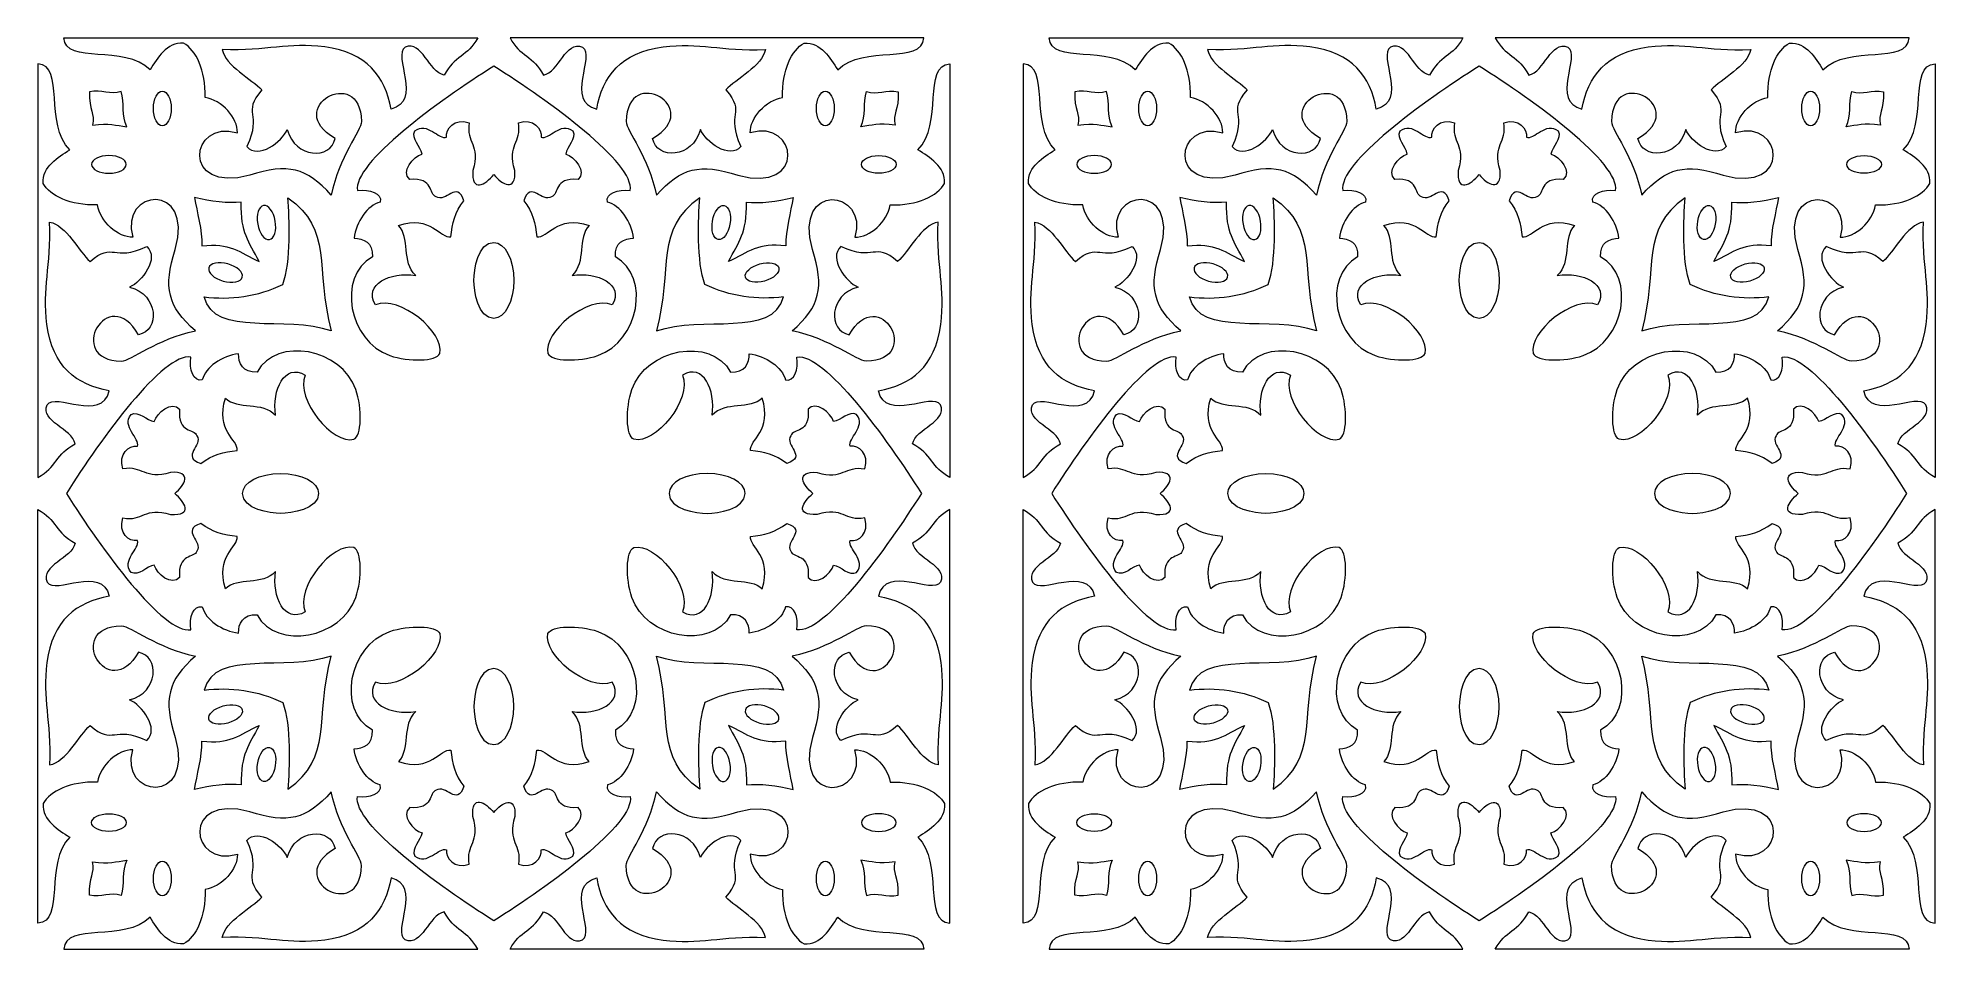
# Model space of a CAD drawing. Header units: centimetres. Extents: x -28.2 to 28.2, y -13.5 to 13.5.
import ezdxf

# ---------------------------------------------------------------- set-up
doc = ezdxf.new("R2010")
doc.units = ezdxf.units.CM
doc.header["$MEASUREMENT"] = 0
doc.layers.add('layer 1', color=7, linetype='Continuous')

msp = doc.modelspace()

# ---------------------------------------------------------------- linework, layer by layer
at = {"layer": 'layer 1', "color": 242, "lineweight": 9}
for centre in [(-24.49158, 11.44987), (-4.78898, 11.44987), (-24.49158, -11.44987), (-4.78898, -11.44987)]:
    msp.add_ellipse(centre, major_axis=(0, 0.51492), ratio=0.51343898, dxfattribs=at)
at = {"layer": 'layer 1', "color": 177, "lineweight": 9}
for centre in [(4.78899, 11.44987), (24.49159, 11.44987), (4.78899, -11.44987), (24.49159, -11.44987)]:
    msp.add_ellipse(centre, major_axis=(0, 0.51492), ratio=0.51343898, dxfattribs=at)
at = {"layer": 'layer 1', "color": 242, "lineweight": 9}
for points, knots in [([(-27.42029, 13.54666), (-27.36349, 12.74569), (-25.62155, 13.35753), (-24.85806, 12.60222), (-24.85806, 12.60222), (-24.63181, 12.94321), (-24.36722, 13.41986), (-23.86259, 13.39533), (-23.86259, 13.39533), (-23.49095, 13.1803), (-23.19837, 12.59134), (-23.22198, 11.77782), (-23.22198, 11.77782), (-22.7232, 11.70039), (-22.24588, 11.16147), (-22.26202, 10.7275), (-22.26202, 10.7275), (-23.68006, 11.14923), (-23.94622, 8.89416), (-21.89518, 9.46687), (-21.89518, 9.46687), (-20.76443, 9.82556), (-20.20336, 9.69251), (-19.47266, 8.86842), (-19.47266, 8.86842), (-19.24419, 10.01052), (-18.58182, 10.78048), (-18.57378, 11.06525), (-18.57378, 11.06525), (-18.60863, 12.78261), (-20.93065, 11.45726), (-19.35976, 10.55796), (-19.35976, 10.55796), (-19.48057, 9.92622), (-20.55088, 9.94962), (-20.77869, 10.82218), (-20.77869, 10.82218), (-20.92818, 10.46174), (-21.64428, 9.92409), (-21.9809, 10.31461), (-21.9809, 10.31461), (-21.5087, 11.33689), (-22.15011, 11.27958), (-21.5377, 11.99894), (-21.5377, 11.99894), (-21.82671, 12.31979), (-22.62173, 12.71584), (-22.71162, 13.19862), (-22.71162, 13.19862), (-21.36176, 13.15823), (-20.7643, 13.41196), (-19.66751, 13.28264), (-19.66751, 13.28264), (-18.4146, 13.11051), (-17.8646, 12.40588), (-17.69635, 11.42907), (-17.69635, 11.42907), (-16.7444, 11.65205), (-17.66497, 13.03098), (-17.27409, 13.27423), (-17.27409, 13.27423), (-16.7738, 13.48683), (-16.57691, 12.52451), (-16.11425, 12.44046), (-16.11425, 12.44046), (-15.83187, 13.01057), (-15.39865, 13.00326), (-15.12053, 13.54668), (-15.12053, 13.54668), (-15.12053, 13.54668), (-27.42029, 13.54666), (-27.42029, 13.54666)], [0, 0, 0, 0, 0.05263158, 0.05263158, 0.05263158, 0.05263158, 0.10526316, 0.10526316, 0.10526316, 0.10526316, 0.15789474, 0.15789474, 0.15789474, 0.15789474, 0.21052632, 0.21052632, 0.21052632, 0.21052632, 0.26315789, 0.26315789, 0.26315789, 0.26315789, 0.31578947, 0.31578947, 0.31578947, 0.31578947, 0.36842105, 0.36842105, 0.36842105, 0.36842105, 0.42105263, 0.42105263, 0.42105263, 0.42105263, 0.47368421, 0.47368421, 0.47368421, 0.47368421, 0.52631579, 0.52631579, 0.52631579, 0.52631579, 0.57894737, 0.57894737, 0.57894737, 0.57894737, 0.63157895, 0.63157895, 0.63157895, 0.63157895, 0.68421053, 0.68421053, 0.68421053, 0.68421053, 0.73684211, 0.73684211, 0.73684211, 0.73684211, 0.78947368, 0.78947368, 0.78947368, 0.78947368, 0.84210526, 0.84210526, 0.84210526, 0.84210526, 0.89473684, 0.89473684, 0.89473684, 0.89473684, 1, 1, 1, 1]), ([(-1.86027, 13.54666), (-1.91707, 12.74569), (-3.65901, 13.35753), (-4.4225, 12.60222), (-4.4225, 12.60222), (-4.64875, 12.94321), (-4.91334, 13.41986), (-5.41797, 13.39533), (-5.41797, 13.39533), (-5.78961, 13.1803), (-6.08219, 12.59134), (-6.05858, 11.77782), (-6.05858, 11.77782), (-6.55736, 11.70039), (-7.03468, 11.16147), (-7.01854, 10.7275), (-7.01854, 10.7275), (-5.6005, 11.14923), (-5.33434, 8.89416), (-7.38538, 9.46687), (-7.38538, 9.46687), (-8.51613, 9.82556), (-9.0772, 9.69251), (-9.8079, 8.86842), (-9.8079, 8.86842), (-10.03637, 10.01052), (-10.69874, 10.78048), (-10.70678, 11.06525), (-10.70678, 11.06525), (-10.67193, 12.78261), (-8.34991, 11.45726), (-9.9208, 10.55796), (-9.9208, 10.55796), (-9.79999, 9.92622), (-8.72968, 9.94962), (-8.50187, 10.82218), (-8.50187, 10.82218), (-8.35238, 10.46174), (-7.63628, 9.92409), (-7.29966, 10.31461), (-7.29966, 10.31461), (-7.77186, 11.33689), (-7.13045, 11.27958), (-7.74286, 11.99894), (-7.74286, 11.99894), (-7.45385, 12.31979), (-6.65883, 12.71584), (-6.56894, 13.19862), (-6.56894, 13.19862), (-7.9188, 13.15823), (-8.51626, 13.41196), (-9.61305, 13.28264), (-9.61305, 13.28264), (-10.86596, 13.11051), (-11.41596, 12.40588), (-11.58421, 11.42907), (-11.58421, 11.42907), (-12.53616, 11.65205), (-11.61559, 13.03098), (-12.00647, 13.27423), (-12.00647, 13.27423), (-12.50676, 13.48683), (-12.70365, 12.52451), (-13.16631, 12.44046), (-13.16631, 12.44046), (-13.44869, 13.01057), (-13.88191, 13.00326), (-14.16003, 13.54668), (-14.16003, 13.54668), (-14.16003, 13.54668), (-1.86027, 13.54666), (-1.86027, 13.54666)], [0, 0, 0, 0, 0.05263158, 0.05263158, 0.05263158, 0.05263158, 0.10526316, 0.10526316, 0.10526316, 0.10526316, 0.15789474, 0.15789474, 0.15789474, 0.15789474, 0.21052632, 0.21052632, 0.21052632, 0.21052632, 0.26315789, 0.26315789, 0.26315789, 0.26315789, 0.31578947, 0.31578947, 0.31578947, 0.31578947, 0.36842105, 0.36842105, 0.36842105, 0.36842105, 0.42105263, 0.42105263, 0.42105263, 0.42105263, 0.47368421, 0.47368421, 0.47368421, 0.47368421, 0.52631579, 0.52631579, 0.52631579, 0.52631579, 0.57894737, 0.57894737, 0.57894737, 0.57894737, 0.63157895, 0.63157895, 0.63157895, 0.63157895, 0.68421053, 0.68421053, 0.68421053, 0.68421053, 0.73684211, 0.73684211, 0.73684211, 0.73684211, 0.78947368, 0.78947368, 0.78947368, 0.78947368, 0.84210526, 0.84210526, 0.84210526, 0.84210526, 0.89473684, 0.89473684, 0.89473684, 0.89473684, 1, 1, 1, 1]), ([(-28.18826, 12.78026), (-27.38729, 12.72346), (-27.99913, 10.98152), (-27.24382, 10.21803), (-27.24382, 10.21803), (-27.58481, 9.99178), (-28.06146, 9.72719), (-28.03693, 9.22256), (-28.03693, 9.22256), (-27.8219, 8.85092), (-27.23294, 8.55834), (-26.41942, 8.58195), (-26.41942, 8.58195), (-26.34199, 8.08317), (-25.80307, 7.60585), (-25.3691, 7.62199), (-25.3691, 7.62199), (-25.79083, 9.04003), (-23.53576, 9.30619), (-24.10847, 7.25515), (-24.10847, 7.25515), (-24.46716, 6.1244), (-24.33411, 5.56333), (-23.51002, 4.83263), (-23.51002, 4.83263), (-24.65212, 4.60416), (-25.42208, 3.94179), (-25.70685, 3.93375), (-25.70685, 3.93375), (-27.42421, 3.9686), (-26.09886, 6.29062), (-25.19956, 4.71973), (-25.19956, 4.71973), (-24.56782, 4.84054), (-24.59122, 5.91085), (-25.46378, 6.13866), (-25.46378, 6.13866), (-25.10334, 6.28815), (-24.56569, 7.00425), (-24.95621, 7.34087), (-24.95621, 7.34087), (-25.97849, 6.86867), (-25.92118, 7.51008), (-26.64054, 6.89767), (-26.64054, 6.89767), (-26.96139, 7.18668), (-27.35744, 7.9817), (-27.84022, 8.07159), (-27.84022, 8.07159), (-27.79983, 6.72173), (-28.05356, 6.12427), (-27.92424, 5.02748), (-27.92424, 5.02748), (-27.75211, 3.77457), (-27.04748, 3.22457), (-26.07067, 3.05632), (-26.07067, 3.05632), (-26.29365, 2.10437), (-27.67258, 3.02494), (-27.91583, 2.63406), (-27.91583, 2.63406), (-28.12843, 2.13377), (-27.16611, 1.93688), (-27.08206, 1.47422), (-27.08206, 1.47422), (-27.65217, 1.19184), (-27.64486, 0.75862), (-28.18828, 0.4805), (-28.18828, 0.4805), (-28.18828, 0.4805), (-28.18826, 12.78026), (-28.18826, 12.78026)], [0, 0, 0, 0, 0.05263158, 0.05263158, 0.05263158, 0.05263158, 0.10526316, 0.10526316, 0.10526316, 0.10526316, 0.15789474, 0.15789474, 0.15789474, 0.15789474, 0.21052632, 0.21052632, 0.21052632, 0.21052632, 0.26315789, 0.26315789, 0.26315789, 0.26315789, 0.31578947, 0.31578947, 0.31578947, 0.31578947, 0.36842105, 0.36842105, 0.36842105, 0.36842105, 0.42105263, 0.42105263, 0.42105263, 0.42105263, 0.47368421, 0.47368421, 0.47368421, 0.47368421, 0.52631579, 0.52631579, 0.52631579, 0.52631579, 0.57894737, 0.57894737, 0.57894737, 0.57894737, 0.63157895, 0.63157895, 0.63157895, 0.63157895, 0.68421053, 0.68421053, 0.68421053, 0.68421053, 0.73684211, 0.73684211, 0.73684211, 0.73684211, 0.78947368, 0.78947368, 0.78947368, 0.78947368, 0.84210526, 0.84210526, 0.84210526, 0.84210526, 0.89473684, 0.89473684, 0.89473684, 0.89473684, 1, 1, 1, 1]), ([(-14.64031, 12.70355), (-13.00568, 11.67777), (-10.43867, 9.81608), (-10.5873, 9.00556), (-10.5873, 9.00556), (-10.95308, 9.05528), (-11.32368, 8.93388), (-11.2653, 8.66306), (-11.2653, 8.66306), (-10.8842, 8.57799), (-10.5467, 8.06995), (-10.4894, 7.58847), (-10.4894, 7.58847), (-10.75852, 7.59064), (-11.06156, 7.46561), (-11.02963, 7.03529), (-11.02963, 7.03529), (-9.96537, 6.44541), (-10.33371, 4.52199), (-11.5493, 4.10212), (-11.5493, 4.10212), (-12.11512, 3.91029), (-12.92891, 3.92246), (-13.03126, 4.16428), (-13.03126, 4.16428), (-13.20128, 4.77121), (-11.84634, 5.91414), (-11.11963, 5.60847), (-11.11963, 5.60847), (-10.75818, 6.22315), (-11.56316, 6.59704), (-12.31759, 6.48562), (-12.31759, 6.48562), (-11.88459, 6.87915), (-12.16587, 7.61422), (-11.8059, 7.97184), (-11.8059, 7.97184), (-12.77607, 8.29036), (-13.03626, 7.58822), (-13.36448, 7.62758), (-13.36448, 7.62758), (-13.40252, 8.01887), (-13.48801, 8.3749), (-13.75025, 8.70483), (-13.75025, 8.70483), (-13.5354, 9.3317), (-13.21368, 8.62227), (-12.92515, 8.82458), (-12.92515, 8.82458), (-12.70068, 8.89055), (-12.87294, 9.40112), (-12.13891, 9.34055), (-12.13891, 9.34055), (-11.87019, 9.56091), (-12.25002, 10.02427), (-12.50575, 10.09168), (-12.50575, 10.09168), (-12.48386, 10.31477), (-12.16623, 10.54832), (-12.29361, 10.78182), (-12.29361, 10.78182), (-12.65257, 11.07169), (-13.00521, 10.50805), (-13.23734, 10.59121), (-13.23734, 10.59121), (-13.19872, 10.83987), (-13.45947, 11.16969), (-13.91172, 11.02584), (-13.91172, 11.02584), (-13.79676, 10.42668), (-14.26123, 10.37852), (-14.01414, 9.60902), (-14.01414, 9.60902), (-13.97579, 8.94989), (-14.3939, 9.17592), (-14.64031, 9.48394), (-14.64031, 9.48394), (-14.89397, 9.18218), (-15.30646, 8.92096), (-15.26642, 9.60902), (-15.26642, 9.60902), (-15.01933, 10.37852), (-15.4838, 10.42668), (-15.36884, 11.02584), (-15.36884, 11.02584), (-15.82109, 11.16969), (-16.08184, 10.83987), (-16.04322, 10.59121), (-16.04322, 10.59121), (-16.27535, 10.50805), (-16.62799, 11.07169), (-16.98695, 10.78182), (-16.98695, 10.78182), (-17.11433, 10.54832), (-16.7967, 10.31477), (-16.77481, 10.09168), (-16.77481, 10.09168), (-17.03054, 10.02427), (-17.41037, 9.56091), (-17.14165, 9.34055), (-17.14165, 9.34055), (-16.40762, 9.40112), (-16.57988, 8.89055), (-16.35541, 8.82458), (-16.35541, 8.82458), (-16.06688, 8.62227), (-15.74516, 9.3317), (-15.53031, 8.70483), (-15.53031, 8.70483), (-15.79255, 8.3749), (-15.87804, 8.01887), (-15.91608, 7.62758), (-15.91608, 7.62758), (-16.2443, 7.58822), (-16.50449, 8.29036), (-17.47466, 7.97184), (-17.47466, 7.97184), (-17.11469, 7.61422), (-17.39597, 6.87915), (-16.96297, 6.48562), (-16.96297, 6.48562), (-17.7174, 6.59704), (-18.52238, 6.22315), (-18.16093, 5.60847), (-18.16093, 5.60847), (-17.43422, 5.91414), (-16.07928, 4.77121), (-16.2493, 4.16428), (-16.2493, 4.16428), (-16.35165, 3.92246), (-17.16544, 3.91029), (-17.73126, 4.10212), (-17.73126, 4.10212), (-18.94685, 4.52199), (-19.31519, 6.44541), (-18.25093, 7.03529), (-18.25093, 7.03529), (-18.219, 7.46561), (-18.52204, 7.59064), (-18.79116, 7.58847), (-18.79116, 7.58847), (-18.73386, 8.06995), (-18.39636, 8.57799), (-18.01526, 8.66306), (-18.01526, 8.66306), (-17.95688, 8.93388), (-18.32748, 9.05528), (-18.69326, 9.00556), (-18.69326, 9.00556), (-18.84189, 9.81608), (-16.27494, 11.67777), (-14.64031, 12.70355)], [0, 0, 0, 0, 0.02564103, 0.02564103, 0.02564103, 0.02564103, 0.05128205, 0.05128205, 0.05128205, 0.05128205, 0.07692308, 0.07692308, 0.07692308, 0.07692308, 0.1025641, 0.1025641, 0.1025641, 0.1025641, 0.12820513, 0.12820513, 0.12820513, 0.12820513, 0.15384615, 0.15384615, 0.15384615, 0.15384615, 0.17948718, 0.17948718, 0.17948718, 0.17948718, 0.20512821, 0.20512821, 0.20512821, 0.20512821, 0.23076923, 0.23076923, 0.23076923, 0.23076923, 0.25641026, 0.25641026, 0.25641026, 0.25641026, 0.28205128, 0.28205128, 0.28205128, 0.28205128, 0.30769231, 0.30769231, 0.30769231, 0.30769231, 0.33333333, 0.33333333, 0.33333333, 0.33333333, 0.35897436, 0.35897436, 0.35897436, 0.35897436, 0.38461538, 0.38461538, 0.38461538, 0.38461538, 0.41025641, 0.41025641, 0.41025641, 0.41025641, 0.43589744, 0.43589744, 0.43589744, 0.43589744, 0.46153846, 0.46153846, 0.46153846, 0.46153846, 0.48717949, 0.48717949, 0.48717949, 0.48717949, 0.51282051, 0.51282051, 0.51282051, 0.51282051, 0.53846154, 0.53846154, 0.53846154, 0.53846154, 0.56410256, 0.56410256, 0.56410256, 0.56410256, 0.58974359, 0.58974359, 0.58974359, 0.58974359, 0.61538462, 0.61538462, 0.61538462, 0.61538462, 0.64102564, 0.64102564, 0.64102564, 0.64102564, 0.66666667, 0.66666667, 0.66666667, 0.66666667, 0.69230769, 0.69230769, 0.69230769, 0.69230769, 0.71794872, 0.71794872, 0.71794872, 0.71794872, 0.74358974, 0.74358974, 0.74358974, 0.74358974, 0.76923077, 0.76923077, 0.76923077, 0.76923077, 0.79487179, 0.79487179, 0.79487179, 0.79487179, 0.82051282, 0.82051282, 0.82051282, 0.82051282, 0.84615385, 0.84615385, 0.84615385, 0.84615385, 0.87179487, 0.87179487, 0.87179487, 0.87179487, 0.8974359, 0.8974359, 0.8974359, 0.8974359, 0.92307692, 0.92307692, 0.92307692, 0.92307692, 0.94871795, 0.94871795, 0.94871795, 0.94871795, 1, 1, 1, 1]), ([(-1.0923, 12.78026), (-1.89327, 12.72346), (-1.28143, 10.98152), (-2.03674, 10.21803), (-2.03674, 10.21803), (-1.69575, 9.99178), (-1.2191, 9.72719), (-1.24363, 9.22256), (-1.24363, 9.22256), (-1.45866, 8.85092), (-2.04762, 8.55834), (-2.86114, 8.58195), (-2.86114, 8.58195), (-2.93857, 8.08317), (-3.47749, 7.60585), (-3.91146, 7.62199), (-3.91146, 7.62199), (-3.48973, 9.04003), (-5.7448, 9.30619), (-5.17209, 7.25515), (-5.17209, 7.25515), (-4.8134, 6.1244), (-4.94645, 5.56333), (-5.77054, 4.83263), (-5.77054, 4.83263), (-4.62844, 4.60416), (-3.85848, 3.94179), (-3.57371, 3.93375), (-3.57371, 3.93375), (-1.85635, 3.9686), (-3.1817, 6.29062), (-4.081, 4.71973), (-4.081, 4.71973), (-4.71274, 4.84054), (-4.68934, 5.91085), (-3.81678, 6.13866), (-3.81678, 6.13866), (-4.17722, 6.28815), (-4.71487, 7.00425), (-4.32435, 7.34087), (-4.32435, 7.34087), (-3.30207, 6.86867), (-3.35938, 7.51008), (-2.64002, 6.89767), (-2.64002, 6.89767), (-2.31917, 7.18668), (-1.92312, 7.9817), (-1.44034, 8.07159), (-1.44034, 8.07159), (-1.48073, 6.72173), (-1.227, 6.12427), (-1.35632, 5.02748), (-1.35632, 5.02748), (-1.52845, 3.77457), (-2.23308, 3.22457), (-3.20989, 3.05632), (-3.20989, 3.05632), (-2.98691, 2.10437), (-1.60798, 3.02494), (-1.36473, 2.63406), (-1.36473, 2.63406), (-1.15213, 2.13377), (-2.11445, 1.93688), (-2.1985, 1.47422), (-2.1985, 1.47422), (-1.62839, 1.19184), (-1.6357, 0.75862), (-1.09228, 0.4805), (-1.09228, 0.4805), (-1.09228, 0.4805), (-1.0923, 12.78026), (-1.0923, 12.78026)], [0, 0, 0, 0, 0.05263158, 0.05263158, 0.05263158, 0.05263158, 0.10526316, 0.10526316, 0.10526316, 0.10526316, 0.15789474, 0.15789474, 0.15789474, 0.15789474, 0.21052632, 0.21052632, 0.21052632, 0.21052632, 0.26315789, 0.26315789, 0.26315789, 0.26315789, 0.31578947, 0.31578947, 0.31578947, 0.31578947, 0.36842105, 0.36842105, 0.36842105, 0.36842105, 0.42105263, 0.42105263, 0.42105263, 0.42105263, 0.47368421, 0.47368421, 0.47368421, 0.47368421, 0.52631579, 0.52631579, 0.52631579, 0.52631579, 0.57894737, 0.57894737, 0.57894737, 0.57894737, 0.63157895, 0.63157895, 0.63157895, 0.63157895, 0.68421053, 0.68421053, 0.68421053, 0.68421053, 0.73684211, 0.73684211, 0.73684211, 0.73684211, 0.78947368, 0.78947368, 0.78947368, 0.78947368, 0.84210526, 0.84210526, 0.84210526, 0.84210526, 0.89473684, 0.89473684, 0.89473684, 0.89473684, 1, 1, 1, 1]), ([(-26.65121, 11.94389), (-26.30327, 12.03156), (-26.03084, 11.83801), (-25.71191, 11.94894), (-25.71191, 11.94894), (-25.61442, 11.60932), (-25.71012, 11.23316), (-25.54608, 10.90169), (-25.54608, 10.90169), (-25.88732, 10.94259), (-26.06635, 11.02874), (-26.56646, 10.95255), (-26.56646, 10.95255), (-26.47651, 11.29449), (-26.68794, 11.40141), (-26.65121, 11.94389)], [0, 0, 0, 0, 0.2, 0.2, 0.2, 0.2, 0.4, 0.4, 0.4, 0.4, 0.6, 0.6, 0.6, 0.6, 1, 1, 1, 1]), ([(-2.62935, 11.94389), (-2.97729, 12.03156), (-3.24972, 11.83801), (-3.56865, 11.94894), (-3.56865, 11.94894), (-3.66614, 11.60932), (-3.57044, 11.23316), (-3.73448, 10.90169), (-3.73448, 10.90169), (-3.39324, 10.94259), (-3.21421, 11.02874), (-2.7141, 10.95255), (-2.7141, 10.95255), (-2.80405, 11.29449), (-2.59262, 11.40141), (-2.62935, 11.94389)], [0, 0, 0, 0, 0.2, 0.2, 0.2, 0.2, 0.4, 0.4, 0.4, 0.4, 0.6, 0.6, 0.6, 0.6, 1, 1, 1, 1]), ([(-26.59234, 9.78618), (-26.59234, 9.9322), (-26.3618, 10.05056), (-26.07742, 10.05056), (-26.07742, 10.05056), (-25.79303, 10.05056), (-25.56249, 9.9322), (-25.56249, 9.78618), (-25.56249, 9.78618), (-25.56249, 9.64016), (-25.79303, 9.5218), (-26.07742, 9.5218), (-26.07742, 9.5218), (-26.3618, 9.5218), (-26.59234, 9.64016), (-26.59234, 9.78618)], [0, 0, 0, 0, 0.2, 0.2, 0.2, 0.2, 0.4, 0.4, 0.4, 0.4, 0.6, 0.6, 0.6, 0.6, 1, 1, 1, 1]), ([(-2.68822, 9.78618), (-2.68822, 9.9322), (-2.91876, 10.05056), (-3.20314, 10.05056), (-3.20314, 10.05056), (-3.48753, 10.05056), (-3.71807, 9.9322), (-3.71807, 9.78618), (-3.71807, 9.78618), (-3.71807, 9.64016), (-3.48753, 9.5218), (-3.20314, 9.5218), (-3.20314, 9.5218), (-2.91876, 9.5218), (-2.68822, 9.64016), (-2.68822, 9.78618)], [0, 0, 0, 0, 0.2, 0.2, 0.2, 0.2, 0.4, 0.4, 0.4, 0.4, 0.6, 0.6, 0.6, 0.6, 1, 1, 1, 1]), ([(-23.53131, 8.80153), (-23.06671, 8.68844), (-22.52755, 8.61794), (-22.1456, 8.66262), (-22.1456, 8.66262), (-22.16814, 7.73487), (-21.91857, 7.5023), (-21.61362, 6.89838), (-21.61362, 6.89838), (-22.19011, 7.16523), (-22.50167, 7.47668), (-23.31699, 7.35974), (-23.31699, 7.35974), (-23.30062, 7.83726), (-23.47188, 8.37163), (-23.53131, 8.80153)], [0, 0, 0, 0, 0.2, 0.2, 0.2, 0.2, 0.4, 0.4, 0.4, 0.4, 0.6, 0.6, 0.6, 0.6, 1, 1, 1, 1]), ([(-20.75951, 8.7929), (-20.71786, 8.19265), (-20.6628, 6.87523), (-20.90947, 6.21883), (-20.90947, 6.21883), (-21.64755, 5.84968), (-22.48951, 5.7539), (-23.25281, 5.84515), (-23.25281, 5.84515), (-22.92632, 4.61589), (-20.82604, 5.32005), (-19.47149, 4.83208), (-19.47149, 4.83208), (-19.97449, 6.72923), (-19.39885, 7.8383), (-20.75951, 8.7929)], [0, 0, 0, 0, 0.2, 0.2, 0.2, 0.2, 0.4, 0.4, 0.4, 0.4, 0.6, 0.6, 0.6, 0.6, 1, 1, 1, 1]), ([(-21.48363, 8.56498), (-21.33968, 8.58946), (-21.18434, 8.38203), (-21.13666, 8.10167), (-21.13666, 8.10167), (-21.08899, 7.82131), (-21.16702, 7.57419), (-21.31097, 7.54971), (-21.31097, 7.54971), (-21.45492, 7.52523), (-21.61026, 7.73266), (-21.65794, 8.01302), (-21.65794, 8.01302), (-21.70562, 8.29338), (-21.62758, 8.5405), (-21.48363, 8.56498)], [0, 0, 0, 0, 0.2, 0.2, 0.2, 0.2, 0.4, 0.4, 0.4, 0.4, 0.6, 0.6, 0.6, 0.6, 1, 1, 1, 1]), ([(-8.52105, 8.7929), (-8.5627, 8.19265), (-8.61776, 6.87523), (-8.37109, 6.21883), (-8.37109, 6.21883), (-7.63301, 5.84968), (-6.79105, 5.7539), (-6.02775, 5.84515), (-6.02775, 5.84515), (-6.35424, 4.61589), (-8.45452, 5.32005), (-9.80907, 4.83208), (-9.80907, 4.83208), (-9.30607, 6.72923), (-9.88171, 7.8383), (-8.52105, 8.7929)], [0, 0, 0, 0, 0.2, 0.2, 0.2, 0.2, 0.4, 0.4, 0.4, 0.4, 0.6, 0.6, 0.6, 0.6, 1, 1, 1, 1]), ([(-7.79693, 8.56498), (-7.94088, 8.58946), (-8.09622, 8.38203), (-8.1439, 8.10167), (-8.1439, 8.10167), (-8.19157, 7.82131), (-8.11354, 7.57419), (-7.96959, 7.54971), (-7.96959, 7.54971), (-7.82564, 7.52523), (-7.6703, 7.73266), (-7.62262, 8.01302), (-7.62262, 8.01302), (-7.57494, 8.29338), (-7.65298, 8.5405), (-7.79693, 8.56498)], [0, 0, 0, 0, 0.2, 0.2, 0.2, 0.2, 0.4, 0.4, 0.4, 0.4, 0.6, 0.6, 0.6, 0.6, 1, 1, 1, 1]), ([(-5.74925, 8.80153), (-6.21385, 8.68844), (-6.75301, 8.61794), (-7.13496, 8.66262), (-7.13496, 8.66262), (-7.11242, 7.73487), (-7.36199, 7.5023), (-7.66694, 6.89838), (-7.66694, 6.89838), (-7.09045, 7.16523), (-6.77889, 7.47668), (-5.96357, 7.35974), (-5.96357, 7.35974), (-5.97994, 7.83726), (-5.80868, 8.37163), (-5.74925, 8.80153)], [0, 0, 0, 0, 0.2, 0.2, 0.2, 0.2, 0.4, 0.4, 0.4, 0.4, 0.6, 0.6, 0.6, 0.6, 1, 1, 1, 1]), ([(-14.64029, 5.20766), (-14.31235, 5.20766), (-14.046, 5.71367), (-14.046, 6.33759), (-14.046, 6.33759), (-14.046, 6.96151), (-14.31236, 7.46751), (-14.6403, 7.46751), (-14.6403, 7.46751), (-15.11705, 7.46751), (-15.23456, 6.64183), (-15.23456, 6.33759), (-15.23456, 6.33759), (-15.23456, 6.03334), (-15.11706, 5.20766), (-14.64029, 5.20766)], [0, 0, 0, 0, 0.2, 0.2, 0.2, 0.2, 0.4, 0.4, 0.4, 0.4, 0.6, 0.6, 0.6, 0.6, 1, 1, 1, 1]), ([(-23.11014, 6.70803), (-23.0714, 6.84881), (-22.81773, 6.90178), (-22.54353, 6.82634), (-22.54353, 6.82634), (-22.26933, 6.75091), (-22.07845, 6.57563), (-22.11718, 6.43485), (-22.11718, 6.43485), (-22.15591, 6.29406), (-22.40959, 6.24109), (-22.68379, 6.31653), (-22.68379, 6.31653), (-22.95798, 6.39197), (-23.14887, 6.56724), (-23.11014, 6.70803)], [0, 0, 0, 0, 0.2, 0.2, 0.2, 0.2, 0.4, 0.4, 0.4, 0.4, 0.6, 0.6, 0.6, 0.6, 1, 1, 1, 1]), ([(-6.17042, 6.70803), (-6.20916, 6.84881), (-6.46283, 6.90178), (-6.73703, 6.82634), (-6.73703, 6.82634), (-7.01123, 6.75091), (-7.20211, 6.57563), (-7.16338, 6.43485), (-7.16338, 6.43485), (-7.12465, 6.29406), (-6.87097, 6.24109), (-6.59677, 6.31653), (-6.59677, 6.31653), (-6.32258, 6.39197), (-6.13169, 6.56724), (-6.17042, 6.70803)], [0, 0, 0, 0, 0.2, 0.2, 0.2, 0.2, 0.4, 0.4, 0.4, 0.4, 0.6, 0.6, 0.6, 0.6, 1, 1, 1, 1]), ([(-27.34363, 0.00174), (-26.31785, 1.63637), (-24.45616, 4.20338), (-23.64564, 4.05475), (-23.64564, 4.05475), (-23.69536, 3.68897), (-23.57396, 3.31837), (-23.30314, 3.37675), (-23.30314, 3.37675), (-23.21807, 3.75785), (-22.71003, 4.09535), (-22.22855, 4.15265), (-22.22855, 4.15265), (-22.23072, 3.88353), (-22.10569, 3.58049), (-21.67537, 3.61242), (-21.67537, 3.61242), (-21.08549, 4.67668), (-19.16207, 4.30834), (-18.7422, 3.09275), (-18.7422, 3.09275), (-18.55037, 2.52693), (-18.56254, 1.71314), (-18.80436, 1.61079), (-18.80436, 1.61079), (-19.41129, 1.44077), (-20.55422, 2.79571), (-20.24855, 3.52242), (-20.24855, 3.52242), (-20.86323, 3.88387), (-21.23712, 3.07889), (-21.1257, 2.32446), (-21.1257, 2.32446), (-21.51923, 2.75746), (-22.2543, 2.47618), (-22.61192, 2.83615), (-22.61192, 2.83615), (-22.93044, 1.86598), (-22.2283, 1.60579), (-22.26766, 1.27757), (-22.26766, 1.27757), (-22.65895, 1.23953), (-23.01498, 1.15404), (-23.34491, 0.8918), (-23.34491, 0.8918), (-23.97178, 1.10665), (-23.26235, 1.42837), (-23.46466, 1.7169), (-23.46466, 1.7169), (-23.53063, 1.94137), (-24.0412, 1.76911), (-23.98063, 2.50314), (-23.98063, 2.50314), (-24.20099, 2.77186), (-24.66435, 2.39203), (-24.73176, 2.1363), (-24.73176, 2.1363), (-24.95485, 2.15819), (-25.1884, 2.47582), (-25.4219, 2.34844), (-25.4219, 2.34844), (-25.71177, 1.98948), (-25.14813, 1.63684), (-25.23129, 1.40471), (-25.23129, 1.40471), (-25.47995, 1.44333), (-25.80977, 1.18258), (-25.66592, 0.73033), (-25.66592, 0.73033), (-25.06676, 0.84529), (-25.0186, 0.38082), (-24.2491, 0.62791), (-24.2491, 0.62791), (-23.58997, 0.66626), (-23.816, 0.24815), (-24.12402, 0.00174), (-24.12402, 0.00174), (-23.82226, -0.25192), (-23.56104, -0.66441), (-24.2491, -0.62437), (-24.2491, -0.62437), (-25.0186, -0.37728), (-25.06676, -0.84175), (-25.66592, -0.72679), (-25.66592, -0.72679), (-25.80977, -1.17904), (-25.47995, -1.43979), (-25.23129, -1.40117), (-25.23129, -1.40117), (-25.14813, -1.6333), (-25.71177, -1.98594), (-25.4219, -2.3449), (-25.4219, -2.3449), (-25.1884, -2.47228), (-24.95485, -2.15465), (-24.73176, -2.13276), (-24.73176, -2.13276), (-24.66435, -2.38849), (-24.20099, -2.76832), (-23.98063, -2.4996), (-23.98063, -2.4996), (-24.0412, -1.76557), (-23.53063, -1.93783), (-23.46466, -1.71336), (-23.46466, -1.71336), (-23.26235, -1.42483), (-23.97178, -1.10311), (-23.34491, -0.88826), (-23.34491, -0.88826), (-23.01498, -1.1505), (-22.65895, -1.23599), (-22.26766, -1.27403), (-22.26766, -1.27403), (-22.2283, -1.60225), (-22.93044, -1.86244), (-22.61192, -2.83261), (-22.61192, -2.83261), (-22.2543, -2.47264), (-21.51923, -2.75392), (-21.1257, -2.32092), (-21.1257, -2.32092), (-21.23712, -3.07535), (-20.86323, -3.88033), (-20.24855, -3.51888), (-20.24855, -3.51888), (-20.55422, -2.79217), (-19.41129, -1.43723), (-18.80436, -1.60725), (-18.80436, -1.60725), (-18.56254, -1.7096), (-18.55037, -2.52339), (-18.7422, -3.08921), (-18.7422, -3.08921), (-19.16207, -4.3048), (-21.08549, -4.67314), (-21.67537, -3.60888), (-21.67537, -3.60888), (-22.10569, -3.57695), (-22.23072, -3.87999), (-22.22855, -4.14911), (-22.22855, -4.14911), (-22.71003, -4.09181), (-23.21807, -3.75431), (-23.30314, -3.37321), (-23.30314, -3.37321), (-23.57396, -3.31483), (-23.69536, -3.68543), (-23.64564, -4.05121), (-23.64564, -4.05121), (-24.45616, -4.19984), (-26.31785, -1.63289), (-27.34363, 0.00174)], [0, 0, 0, 0, 0.02564103, 0.02564103, 0.02564103, 0.02564103, 0.05128205, 0.05128205, 0.05128205, 0.05128205, 0.07692308, 0.07692308, 0.07692308, 0.07692308, 0.1025641, 0.1025641, 0.1025641, 0.1025641, 0.12820513, 0.12820513, 0.12820513, 0.12820513, 0.15384615, 0.15384615, 0.15384615, 0.15384615, 0.17948718, 0.17948718, 0.17948718, 0.17948718, 0.20512821, 0.20512821, 0.20512821, 0.20512821, 0.23076923, 0.23076923, 0.23076923, 0.23076923, 0.25641026, 0.25641026, 0.25641026, 0.25641026, 0.28205128, 0.28205128, 0.28205128, 0.28205128, 0.30769231, 0.30769231, 0.30769231, 0.30769231, 0.33333333, 0.33333333, 0.33333333, 0.33333333, 0.35897436, 0.35897436, 0.35897436, 0.35897436, 0.38461538, 0.38461538, 0.38461538, 0.38461538, 0.41025641, 0.41025641, 0.41025641, 0.41025641, 0.43589744, 0.43589744, 0.43589744, 0.43589744, 0.46153846, 0.46153846, 0.46153846, 0.46153846, 0.48717949, 0.48717949, 0.48717949, 0.48717949, 0.51282051, 0.51282051, 0.51282051, 0.51282051, 0.53846154, 0.53846154, 0.53846154, 0.53846154, 0.56410256, 0.56410256, 0.56410256, 0.56410256, 0.58974359, 0.58974359, 0.58974359, 0.58974359, 0.61538462, 0.61538462, 0.61538462, 0.61538462, 0.64102564, 0.64102564, 0.64102564, 0.64102564, 0.66666667, 0.66666667, 0.66666667, 0.66666667, 0.69230769, 0.69230769, 0.69230769, 0.69230769, 0.71794872, 0.71794872, 0.71794872, 0.71794872, 0.74358974, 0.74358974, 0.74358974, 0.74358974, 0.76923077, 0.76923077, 0.76923077, 0.76923077, 0.79487179, 0.79487179, 0.79487179, 0.79487179, 0.82051282, 0.82051282, 0.82051282, 0.82051282, 0.84615385, 0.84615385, 0.84615385, 0.84615385, 0.87179487, 0.87179487, 0.87179487, 0.87179487, 0.8974359, 0.8974359, 0.8974359, 0.8974359, 0.92307692, 0.92307692, 0.92307692, 0.92307692, 0.94871795, 0.94871795, 0.94871795, 0.94871795, 1, 1, 1, 1]), ([(-1.93653, 0.00174), (-2.96231, 1.63637), (-4.824, 4.20338), (-5.63452, 4.05475), (-5.63452, 4.05475), (-5.5848, 3.68897), (-5.7062, 3.31837), (-5.97702, 3.37675), (-5.97702, 3.37675), (-6.06209, 3.75785), (-6.57013, 4.09535), (-7.05161, 4.15265), (-7.05161, 4.15265), (-7.04944, 3.88353), (-7.17447, 3.58049), (-7.60479, 3.61242), (-7.60479, 3.61242), (-8.19467, 4.67668), (-10.11809, 4.30834), (-10.53796, 3.09275), (-10.53796, 3.09275), (-10.72979, 2.52693), (-10.71762, 1.71314), (-10.4758, 1.61079), (-10.4758, 1.61079), (-9.86887, 1.44077), (-8.72594, 2.79571), (-9.03161, 3.52242), (-9.03161, 3.52242), (-8.41693, 3.88387), (-8.04304, 3.07889), (-8.15446, 2.32446), (-8.15446, 2.32446), (-7.76093, 2.75746), (-7.02586, 2.47618), (-6.66824, 2.83615), (-6.66824, 2.83615), (-6.34972, 1.86598), (-7.05186, 1.60579), (-7.0125, 1.27757), (-7.0125, 1.27757), (-6.62121, 1.23953), (-6.26518, 1.15404), (-5.93525, 0.8918), (-5.93525, 0.8918), (-5.30838, 1.10665), (-6.01781, 1.42837), (-5.8155, 1.7169), (-5.8155, 1.7169), (-5.74953, 1.94137), (-5.23896, 1.76911), (-5.29953, 2.50314), (-5.29953, 2.50314), (-5.07917, 2.77186), (-4.61581, 2.39203), (-4.5484, 2.1363), (-4.5484, 2.1363), (-4.32531, 2.15819), (-4.09176, 2.47582), (-3.85826, 2.34844), (-3.85826, 2.34844), (-3.56839, 1.98948), (-4.13203, 1.63684), (-4.04887, 1.40471), (-4.04887, 1.40471), (-3.80021, 1.44333), (-3.47039, 1.18258), (-3.61424, 0.73033), (-3.61424, 0.73033), (-4.2134, 0.84529), (-4.26156, 0.38082), (-5.03106, 0.62791), (-5.03106, 0.62791), (-5.69019, 0.66626), (-5.46416, 0.24815), (-5.15614, 0.00174), (-5.15614, 0.00174), (-5.4579, -0.25192), (-5.71912, -0.66441), (-5.03106, -0.62437), (-5.03106, -0.62437), (-4.26156, -0.37728), (-4.2134, -0.84175), (-3.61424, -0.72679), (-3.61424, -0.72679), (-3.47039, -1.17904), (-3.80021, -1.43979), (-4.04887, -1.40117), (-4.04887, -1.40117), (-4.13203, -1.6333), (-3.56839, -1.98594), (-3.85826, -2.3449), (-3.85826, -2.3449), (-4.09176, -2.47228), (-4.32531, -2.15465), (-4.5484, -2.13276), (-4.5484, -2.13276), (-4.61581, -2.38849), (-5.07917, -2.76832), (-5.29953, -2.4996), (-5.29953, -2.4996), (-5.23896, -1.76557), (-5.74953, -1.93783), (-5.8155, -1.71336), (-5.8155, -1.71336), (-6.01781, -1.42483), (-5.30838, -1.10311), (-5.93525, -0.88826), (-5.93525, -0.88826), (-6.26518, -1.1505), (-6.62121, -1.23599), (-7.0125, -1.27403), (-7.0125, -1.27403), (-7.05186, -1.60225), (-6.34972, -1.86244), (-6.66824, -2.83261), (-6.66824, -2.83261), (-7.02586, -2.47264), (-7.76093, -2.75392), (-8.15446, -2.32092), (-8.15446, -2.32092), (-8.04304, -3.07535), (-8.41693, -3.88033), (-9.03161, -3.51888), (-9.03161, -3.51888), (-8.72594, -2.79217), (-9.86887, -1.43723), (-10.4758, -1.60725), (-10.4758, -1.60725), (-10.71762, -1.7096), (-10.72979, -2.52339), (-10.53796, -3.08921), (-10.53796, -3.08921), (-10.11809, -4.3048), (-8.19467, -4.67314), (-7.60479, -3.60888), (-7.60479, -3.60888), (-7.17447, -3.57695), (-7.04944, -3.87999), (-7.05161, -4.14911), (-7.05161, -4.14911), (-6.57013, -4.09181), (-6.06209, -3.75431), (-5.97702, -3.37321), (-5.97702, -3.37321), (-5.7062, -3.31483), (-5.5848, -3.68543), (-5.63452, -4.05121), (-5.63452, -4.05121), (-4.824, -4.19984), (-2.96231, -1.63289), (-1.93653, 0.00174)], [0, 0, 0, 0, 0.02564103, 0.02564103, 0.02564103, 0.02564103, 0.05128205, 0.05128205, 0.05128205, 0.05128205, 0.07692308, 0.07692308, 0.07692308, 0.07692308, 0.1025641, 0.1025641, 0.1025641, 0.1025641, 0.12820513, 0.12820513, 0.12820513, 0.12820513, 0.15384615, 0.15384615, 0.15384615, 0.15384615, 0.17948718, 0.17948718, 0.17948718, 0.17948718, 0.20512821, 0.20512821, 0.20512821, 0.20512821, 0.23076923, 0.23076923, 0.23076923, 0.23076923, 0.25641026, 0.25641026, 0.25641026, 0.25641026, 0.28205128, 0.28205128, 0.28205128, 0.28205128, 0.30769231, 0.30769231, 0.30769231, 0.30769231, 0.33333333, 0.33333333, 0.33333333, 0.33333333, 0.35897436, 0.35897436, 0.35897436, 0.35897436, 0.38461538, 0.38461538, 0.38461538, 0.38461538, 0.41025641, 0.41025641, 0.41025641, 0.41025641, 0.43589744, 0.43589744, 0.43589744, 0.43589744, 0.46153846, 0.46153846, 0.46153846, 0.46153846, 0.48717949, 0.48717949, 0.48717949, 0.48717949, 0.51282051, 0.51282051, 0.51282051, 0.51282051, 0.53846154, 0.53846154, 0.53846154, 0.53846154, 0.56410256, 0.56410256, 0.56410256, 0.56410256, 0.58974359, 0.58974359, 0.58974359, 0.58974359, 0.61538462, 0.61538462, 0.61538462, 0.61538462, 0.64102564, 0.64102564, 0.64102564, 0.64102564, 0.66666667, 0.66666667, 0.66666667, 0.66666667, 0.69230769, 0.69230769, 0.69230769, 0.69230769, 0.71794872, 0.71794872, 0.71794872, 0.71794872, 0.74358974, 0.74358974, 0.74358974, 0.74358974, 0.76923077, 0.76923077, 0.76923077, 0.76923077, 0.79487179, 0.79487179, 0.79487179, 0.79487179, 0.82051282, 0.82051282, 0.82051282, 0.82051282, 0.84615385, 0.84615385, 0.84615385, 0.84615385, 0.87179487, 0.87179487, 0.87179487, 0.87179487, 0.8974359, 0.8974359, 0.8974359, 0.8974359, 0.92307692, 0.92307692, 0.92307692, 0.92307692, 0.94871795, 0.94871795, 0.94871795, 0.94871795, 1, 1, 1, 1]), ([(-19.84774, 0.00176), (-19.84774, 0.3297), (-20.35375, 0.59605), (-20.97767, 0.59605), (-20.97767, 0.59605), (-21.60159, 0.59605), (-22.10759, 0.32969), (-22.10759, 0.00175), (-22.10759, 0.00175), (-22.10759, -0.475), (-21.28191, -0.59251), (-20.97767, -0.59251), (-20.97767, -0.59251), (-20.67342, -0.59251), (-19.84774, -0.47501), (-19.84774, 0.00176)], [0, 0, 0, 0, 0.2, 0.2, 0.2, 0.2, 0.4, 0.4, 0.4, 0.4, 0.6, 0.6, 0.6, 0.6, 1, 1, 1, 1]), ([(-9.43242, 0.00176), (-9.43242, 0.3297), (-8.92641, 0.59605), (-8.30249, 0.59605), (-8.30249, 0.59605), (-7.67857, 0.59605), (-7.17257, 0.32969), (-7.17257, 0.00175), (-7.17257, 0.00175), (-7.17257, -0.475), (-7.99825, -0.59251), (-8.30249, -0.59251), (-8.30249, -0.59251), (-8.60674, -0.59251), (-9.43242, -0.47501), (-9.43242, 0.00176)], [0, 0, 0, 0, 0.2, 0.2, 0.2, 0.2, 0.4, 0.4, 0.4, 0.4, 0.6, 0.6, 0.6, 0.6, 1, 1, 1, 1]), ([(-28.18826, -12.78026), (-27.38729, -12.72346), (-27.99913, -10.98152), (-27.24382, -10.21803), (-27.24382, -10.21803), (-27.58481, -9.99178), (-28.06146, -9.72719), (-28.03693, -9.22256), (-28.03693, -9.22256), (-27.8219, -8.85092), (-27.23294, -8.55834), (-26.41942, -8.58195), (-26.41942, -8.58195), (-26.34199, -8.08317), (-25.80307, -7.60585), (-25.3691, -7.62199), (-25.3691, -7.62199), (-25.79083, -9.04003), (-23.53576, -9.30619), (-24.10847, -7.25515), (-24.10847, -7.25515), (-24.46716, -6.1244), (-24.33411, -5.56333), (-23.51002, -4.83263), (-23.51002, -4.83263), (-24.65212, -4.60416), (-25.42208, -3.94179), (-25.70685, -3.93375), (-25.70685, -3.93375), (-27.42421, -3.9686), (-26.09886, -6.29062), (-25.19956, -4.71973), (-25.19956, -4.71973), (-24.56782, -4.84054), (-24.59122, -5.91085), (-25.46378, -6.13866), (-25.46378, -6.13866), (-25.10334, -6.28815), (-24.56569, -7.00425), (-24.95621, -7.34087), (-24.95621, -7.34087), (-25.97849, -6.86867), (-25.92118, -7.51008), (-26.64054, -6.89767), (-26.64054, -6.89767), (-26.96139, -7.18668), (-27.35744, -7.9817), (-27.84022, -8.07159), (-27.84022, -8.07159), (-27.79983, -6.72173), (-28.05356, -6.12427), (-27.92424, -5.02748), (-27.92424, -5.02748), (-27.75211, -3.77457), (-27.04748, -3.22457), (-26.07067, -3.05632), (-26.07067, -3.05632), (-26.29365, -2.10437), (-27.67258, -3.02494), (-27.91583, -2.63406), (-27.91583, -2.63406), (-28.12843, -2.13377), (-27.16611, -1.93688), (-27.08206, -1.47422), (-27.08206, -1.47422), (-27.65217, -1.19184), (-27.64486, -0.75862), (-28.18828, -0.4805), (-28.18828, -0.4805), (-28.18828, -0.4805), (-28.18826, -12.78026), (-28.18826, -12.78026)], [0, 0, 0, 0, 0.05263158, 0.05263158, 0.05263158, 0.05263158, 0.10526316, 0.10526316, 0.10526316, 0.10526316, 0.15789474, 0.15789474, 0.15789474, 0.15789474, 0.21052632, 0.21052632, 0.21052632, 0.21052632, 0.26315789, 0.26315789, 0.26315789, 0.26315789, 0.31578947, 0.31578947, 0.31578947, 0.31578947, 0.36842105, 0.36842105, 0.36842105, 0.36842105, 0.42105263, 0.42105263, 0.42105263, 0.42105263, 0.47368421, 0.47368421, 0.47368421, 0.47368421, 0.52631579, 0.52631579, 0.52631579, 0.52631579, 0.57894737, 0.57894737, 0.57894737, 0.57894737, 0.63157895, 0.63157895, 0.63157895, 0.63157895, 0.68421053, 0.68421053, 0.68421053, 0.68421053, 0.73684211, 0.73684211, 0.73684211, 0.73684211, 0.78947368, 0.78947368, 0.78947368, 0.78947368, 0.84210526, 0.84210526, 0.84210526, 0.84210526, 0.89473684, 0.89473684, 0.89473684, 0.89473684, 1, 1, 1, 1]), ([(-1.0923, -12.78026), (-1.89327, -12.72346), (-1.28143, -10.98152), (-2.03674, -10.21803), (-2.03674, -10.21803), (-1.69575, -9.99178), (-1.2191, -9.72719), (-1.24363, -9.22256), (-1.24363, -9.22256), (-1.45866, -8.85092), (-2.04762, -8.55834), (-2.86114, -8.58195), (-2.86114, -8.58195), (-2.93857, -8.08317), (-3.47749, -7.60585), (-3.91146, -7.62199), (-3.91146, -7.62199), (-3.48973, -9.04003), (-5.7448, -9.30619), (-5.17209, -7.25515), (-5.17209, -7.25515), (-4.8134, -6.1244), (-4.94645, -5.56333), (-5.77054, -4.83263), (-5.77054, -4.83263), (-4.62844, -4.60416), (-3.85848, -3.94179), (-3.57371, -3.93375), (-3.57371, -3.93375), (-1.85635, -3.9686), (-3.1817, -6.29062), (-4.081, -4.71973), (-4.081, -4.71973), (-4.71274, -4.84054), (-4.68934, -5.91085), (-3.81678, -6.13866), (-3.81678, -6.13866), (-4.17722, -6.28815), (-4.71487, -7.00425), (-4.32435, -7.34087), (-4.32435, -7.34087), (-3.30207, -6.86867), (-3.35938, -7.51008), (-2.64002, -6.89767), (-2.64002, -6.89767), (-2.31917, -7.18668), (-1.92312, -7.9817), (-1.44034, -8.07159), (-1.44034, -8.07159), (-1.48073, -6.72173), (-1.227, -6.12427), (-1.35632, -5.02748), (-1.35632, -5.02748), (-1.52845, -3.77457), (-2.23308, -3.22457), (-3.20989, -3.05632), (-3.20989, -3.05632), (-2.98691, -2.10437), (-1.60798, -3.02494), (-1.36473, -2.63406), (-1.36473, -2.63406), (-1.15213, -2.13377), (-2.11445, -1.93688), (-2.1985, -1.47422), (-2.1985, -1.47422), (-1.62839, -1.19184), (-1.6357, -0.75862), (-1.09228, -0.4805), (-1.09228, -0.4805), (-1.09228, -0.4805), (-1.0923, -12.78026), (-1.0923, -12.78026)], [0, 0, 0, 0, 0.05263158, 0.05263158, 0.05263158, 0.05263158, 0.10526316, 0.10526316, 0.10526316, 0.10526316, 0.15789474, 0.15789474, 0.15789474, 0.15789474, 0.21052632, 0.21052632, 0.21052632, 0.21052632, 0.26315789, 0.26315789, 0.26315789, 0.26315789, 0.31578947, 0.31578947, 0.31578947, 0.31578947, 0.36842105, 0.36842105, 0.36842105, 0.36842105, 0.42105263, 0.42105263, 0.42105263, 0.42105263, 0.47368421, 0.47368421, 0.47368421, 0.47368421, 0.52631579, 0.52631579, 0.52631579, 0.52631579, 0.57894737, 0.57894737, 0.57894737, 0.57894737, 0.63157895, 0.63157895, 0.63157895, 0.63157895, 0.68421053, 0.68421053, 0.68421053, 0.68421053, 0.73684211, 0.73684211, 0.73684211, 0.73684211, 0.78947368, 0.78947368, 0.78947368, 0.78947368, 0.84210526, 0.84210526, 0.84210526, 0.84210526, 0.89473684, 0.89473684, 0.89473684, 0.89473684, 1, 1, 1, 1]), ([(-14.64031, -12.70355), (-13.00568, -11.67777), (-10.43867, -9.81608), (-10.5873, -9.00556), (-10.5873, -9.00556), (-10.95308, -9.05528), (-11.32368, -8.93388), (-11.2653, -8.66306), (-11.2653, -8.66306), (-10.8842, -8.57799), (-10.5467, -8.06995), (-10.4894, -7.58847), (-10.4894, -7.58847), (-10.75852, -7.59064), (-11.06156, -7.46561), (-11.02963, -7.03529), (-11.02963, -7.03529), (-9.96537, -6.44541), (-10.33371, -4.52199), (-11.5493, -4.10212), (-11.5493, -4.10212), (-12.11512, -3.91029), (-12.92891, -3.92246), (-13.03126, -4.16428), (-13.03126, -4.16428), (-13.20128, -4.77121), (-11.84634, -5.91414), (-11.11963, -5.60847), (-11.11963, -5.60847), (-10.75818, -6.22315), (-11.56316, -6.59704), (-12.31759, -6.48562), (-12.31759, -6.48562), (-11.88459, -6.87915), (-12.16587, -7.61422), (-11.8059, -7.97184), (-11.8059, -7.97184), (-12.77607, -8.29036), (-13.03626, -7.58822), (-13.36448, -7.62758), (-13.36448, -7.62758), (-13.40252, -8.01887), (-13.48801, -8.3749), (-13.75025, -8.70483), (-13.75025, -8.70483), (-13.5354, -9.3317), (-13.21368, -8.62227), (-12.92515, -8.82458), (-12.92515, -8.82458), (-12.70068, -8.89055), (-12.87294, -9.40112), (-12.13891, -9.34055), (-12.13891, -9.34055), (-11.87019, -9.56091), (-12.25002, -10.02427), (-12.50575, -10.09168), (-12.50575, -10.09168), (-12.48386, -10.31477), (-12.16623, -10.54832), (-12.29361, -10.78182), (-12.29361, -10.78182), (-12.65257, -11.07169), (-13.00521, -10.50805), (-13.23734, -10.59121), (-13.23734, -10.59121), (-13.19872, -10.83987), (-13.45947, -11.16969), (-13.91172, -11.02584), (-13.91172, -11.02584), (-13.79676, -10.42668), (-14.26123, -10.37852), (-14.01414, -9.60902), (-14.01414, -9.60902), (-13.97579, -8.94989), (-14.3939, -9.17592), (-14.64031, -9.48394), (-14.64031, -9.48394), (-14.89397, -9.18218), (-15.30646, -8.92096), (-15.26642, -9.60902), (-15.26642, -9.60902), (-15.01933, -10.37852), (-15.4838, -10.42668), (-15.36884, -11.02584), (-15.36884, -11.02584), (-15.82109, -11.16969), (-16.08184, -10.83987), (-16.04322, -10.59121), (-16.04322, -10.59121), (-16.27535, -10.50805), (-16.62799, -11.07169), (-16.98695, -10.78182), (-16.98695, -10.78182), (-17.11433, -10.54832), (-16.7967, -10.31477), (-16.77481, -10.09168), (-16.77481, -10.09168), (-17.03054, -10.02427), (-17.41037, -9.56091), (-17.14165, -9.34055), (-17.14165, -9.34055), (-16.40762, -9.40112), (-16.57988, -8.89055), (-16.35541, -8.82458), (-16.35541, -8.82458), (-16.06688, -8.62227), (-15.74516, -9.3317), (-15.53031, -8.70483), (-15.53031, -8.70483), (-15.79255, -8.3749), (-15.87804, -8.01887), (-15.91608, -7.62758), (-15.91608, -7.62758), (-16.2443, -7.58822), (-16.50449, -8.29036), (-17.47466, -7.97184), (-17.47466, -7.97184), (-17.11469, -7.61422), (-17.39597, -6.87915), (-16.96297, -6.48562), (-16.96297, -6.48562), (-17.7174, -6.59704), (-18.52238, -6.22315), (-18.16093, -5.60847), (-18.16093, -5.60847), (-17.43422, -5.91414), (-16.07928, -4.77121), (-16.2493, -4.16428), (-16.2493, -4.16428), (-16.35165, -3.92246), (-17.16544, -3.91029), (-17.73126, -4.10212), (-17.73126, -4.10212), (-18.94685, -4.52199), (-19.31519, -6.44541), (-18.25093, -7.03529), (-18.25093, -7.03529), (-18.219, -7.46561), (-18.52204, -7.59064), (-18.79116, -7.58847), (-18.79116, -7.58847), (-18.73386, -8.06995), (-18.39636, -8.57799), (-18.01526, -8.66306), (-18.01526, -8.66306), (-17.95688, -8.93388), (-18.32748, -9.05528), (-18.69326, -9.00556), (-18.69326, -9.00556), (-18.84189, -9.81608), (-16.27494, -11.67777), (-14.64031, -12.70355)], [0, 0, 0, 0, 0.02564103, 0.02564103, 0.02564103, 0.02564103, 0.05128205, 0.05128205, 0.05128205, 0.05128205, 0.07692308, 0.07692308, 0.07692308, 0.07692308, 0.1025641, 0.1025641, 0.1025641, 0.1025641, 0.12820513, 0.12820513, 0.12820513, 0.12820513, 0.15384615, 0.15384615, 0.15384615, 0.15384615, 0.17948718, 0.17948718, 0.17948718, 0.17948718, 0.20512821, 0.20512821, 0.20512821, 0.20512821, 0.23076923, 0.23076923, 0.23076923, 0.23076923, 0.25641026, 0.25641026, 0.25641026, 0.25641026, 0.28205128, 0.28205128, 0.28205128, 0.28205128, 0.30769231, 0.30769231, 0.30769231, 0.30769231, 0.33333333, 0.33333333, 0.33333333, 0.33333333, 0.35897436, 0.35897436, 0.35897436, 0.35897436, 0.38461538, 0.38461538, 0.38461538, 0.38461538, 0.41025641, 0.41025641, 0.41025641, 0.41025641, 0.43589744, 0.43589744, 0.43589744, 0.43589744, 0.46153846, 0.46153846, 0.46153846, 0.46153846, 0.48717949, 0.48717949, 0.48717949, 0.48717949, 0.51282051, 0.51282051, 0.51282051, 0.51282051, 0.53846154, 0.53846154, 0.53846154, 0.53846154, 0.56410256, 0.56410256, 0.56410256, 0.56410256, 0.58974359, 0.58974359, 0.58974359, 0.58974359, 0.61538462, 0.61538462, 0.61538462, 0.61538462, 0.64102564, 0.64102564, 0.64102564, 0.64102564, 0.66666667, 0.66666667, 0.66666667, 0.66666667, 0.69230769, 0.69230769, 0.69230769, 0.69230769, 0.71794872, 0.71794872, 0.71794872, 0.71794872, 0.74358974, 0.74358974, 0.74358974, 0.74358974, 0.76923077, 0.76923077, 0.76923077, 0.76923077, 0.79487179, 0.79487179, 0.79487179, 0.79487179, 0.82051282, 0.82051282, 0.82051282, 0.82051282, 0.84615385, 0.84615385, 0.84615385, 0.84615385, 0.87179487, 0.87179487, 0.87179487, 0.87179487, 0.8974359, 0.8974359, 0.8974359, 0.8974359, 0.92307692, 0.92307692, 0.92307692, 0.92307692, 0.94871795, 0.94871795, 0.94871795, 0.94871795, 1, 1, 1, 1]), ([(-20.75951, -8.7929), (-20.71786, -8.19265), (-20.6628, -6.87523), (-20.90947, -6.21883), (-20.90947, -6.21883), (-21.64755, -5.84968), (-22.48951, -5.7539), (-23.25281, -5.84515), (-23.25281, -5.84515), (-22.92632, -4.61589), (-20.82604, -5.32005), (-19.47149, -4.83208), (-19.47149, -4.83208), (-19.97449, -6.72923), (-19.39885, -7.8383), (-20.75951, -8.7929)], [0, 0, 0, 0, 0.2, 0.2, 0.2, 0.2, 0.4, 0.4, 0.4, 0.4, 0.6, 0.6, 0.6, 0.6, 1, 1, 1, 1]), ([(-8.52105, -8.7929), (-8.5627, -8.19265), (-8.61776, -6.87523), (-8.37109, -6.21883), (-8.37109, -6.21883), (-7.63301, -5.84968), (-6.79105, -5.7539), (-6.02775, -5.84515), (-6.02775, -5.84515), (-6.35424, -4.61589), (-8.45452, -5.32005), (-9.80907, -4.83208), (-9.80907, -4.83208), (-9.30607, -6.72923), (-9.88171, -7.8383), (-8.52105, -8.7929)], [0, 0, 0, 0, 0.2, 0.2, 0.2, 0.2, 0.4, 0.4, 0.4, 0.4, 0.6, 0.6, 0.6, 0.6, 1, 1, 1, 1]), ([(-14.64029, -5.20766), (-14.31235, -5.20766), (-14.046, -5.71367), (-14.046, -6.33759), (-14.046, -6.33759), (-14.046, -6.96151), (-14.31236, -7.46751), (-14.6403, -7.46751), (-14.6403, -7.46751), (-15.11705, -7.46751), (-15.23456, -6.64183), (-15.23456, -6.33759), (-15.23456, -6.33759), (-15.23456, -6.03334), (-15.11706, -5.20766), (-14.64029, -5.20766)], [0, 0, 0, 0, 0.2, 0.2, 0.2, 0.2, 0.4, 0.4, 0.4, 0.4, 0.6, 0.6, 0.6, 0.6, 1, 1, 1, 1]), ([(-23.11014, -6.70803), (-23.0714, -6.84881), (-22.81773, -6.90178), (-22.54353, -6.82634), (-22.54353, -6.82634), (-22.26933, -6.75091), (-22.07845, -6.57563), (-22.11718, -6.43485), (-22.11718, -6.43485), (-22.15591, -6.29406), (-22.40959, -6.24109), (-22.68379, -6.31653), (-22.68379, -6.31653), (-22.95798, -6.39197), (-23.14887, -6.56724), (-23.11014, -6.70803)], [0, 0, 0, 0, 0.2, 0.2, 0.2, 0.2, 0.4, 0.4, 0.4, 0.4, 0.6, 0.6, 0.6, 0.6, 1, 1, 1, 1]), ([(-6.17042, -6.70803), (-6.20916, -6.84881), (-6.46283, -6.90178), (-6.73703, -6.82634), (-6.73703, -6.82634), (-7.01123, -6.75091), (-7.20211, -6.57563), (-7.16338, -6.43485), (-7.16338, -6.43485), (-7.12465, -6.29406), (-6.87097, -6.24109), (-6.59677, -6.31653), (-6.59677, -6.31653), (-6.32258, -6.39197), (-6.13169, -6.56724), (-6.17042, -6.70803)], [0, 0, 0, 0, 0.2, 0.2, 0.2, 0.2, 0.4, 0.4, 0.4, 0.4, 0.6, 0.6, 0.6, 0.6, 1, 1, 1, 1]), ([(-23.53131, -8.80153), (-23.06671, -8.68844), (-22.52755, -8.61794), (-22.1456, -8.66262), (-22.1456, -8.66262), (-22.16814, -7.73487), (-21.91857, -7.5023), (-21.61362, -6.89838), (-21.61362, -6.89838), (-22.19011, -7.16523), (-22.50167, -7.47668), (-23.31699, -7.35974), (-23.31699, -7.35974), (-23.30062, -7.83726), (-23.47188, -8.37163), (-23.53131, -8.80153)], [0, 0, 0, 0, 0.2, 0.2, 0.2, 0.2, 0.4, 0.4, 0.4, 0.4, 0.6, 0.6, 0.6, 0.6, 1, 1, 1, 1]), ([(-5.74925, -8.80153), (-6.21385, -8.68844), (-6.75301, -8.61794), (-7.13496, -8.66262), (-7.13496, -8.66262), (-7.11242, -7.73487), (-7.36199, -7.5023), (-7.66694, -6.89838), (-7.66694, -6.89838), (-7.09045, -7.16523), (-6.77889, -7.47668), (-5.96357, -7.35974), (-5.96357, -7.35974), (-5.97994, -7.83726), (-5.80868, -8.37163), (-5.74925, -8.80153)], [0, 0, 0, 0, 0.2, 0.2, 0.2, 0.2, 0.4, 0.4, 0.4, 0.4, 0.6, 0.6, 0.6, 0.6, 1, 1, 1, 1]), ([(-21.48363, -8.56498), (-21.33968, -8.58946), (-21.18434, -8.38203), (-21.13666, -8.10167), (-21.13666, -8.10167), (-21.08899, -7.82131), (-21.16702, -7.57419), (-21.31097, -7.54971), (-21.31097, -7.54971), (-21.45492, -7.52523), (-21.61026, -7.73266), (-21.65794, -8.01302), (-21.65794, -8.01302), (-21.70562, -8.29338), (-21.62758, -8.5405), (-21.48363, -8.56498)], [0, 0, 0, 0, 0.2, 0.2, 0.2, 0.2, 0.4, 0.4, 0.4, 0.4, 0.6, 0.6, 0.6, 0.6, 1, 1, 1, 1]), ([(-7.79693, -8.56498), (-7.94088, -8.58946), (-8.09622, -8.38203), (-8.1439, -8.10167), (-8.1439, -8.10167), (-8.19157, -7.82131), (-8.11354, -7.57419), (-7.96959, -7.54971), (-7.96959, -7.54971), (-7.82564, -7.52523), (-7.6703, -7.73266), (-7.62262, -8.01302), (-7.62262, -8.01302), (-7.57494, -8.29338), (-7.65298, -8.5405), (-7.79693, -8.56498)], [0, 0, 0, 0, 0.2, 0.2, 0.2, 0.2, 0.4, 0.4, 0.4, 0.4, 0.6, 0.6, 0.6, 0.6, 1, 1, 1, 1]), ([(-27.42029, -13.54666), (-27.36349, -12.74569), (-25.62155, -13.35753), (-24.85806, -12.60222), (-24.85806, -12.60222), (-24.63181, -12.94321), (-24.36722, -13.41986), (-23.86259, -13.39533), (-23.86259, -13.39533), (-23.49095, -13.1803), (-23.19837, -12.59134), (-23.22198, -11.77782), (-23.22198, -11.77782), (-22.7232, -11.70039), (-22.24588, -11.16147), (-22.26202, -10.7275), (-22.26202, -10.7275), (-23.68006, -11.14923), (-23.94622, -8.89416), (-21.89518, -9.46687), (-21.89518, -9.46687), (-20.76443, -9.82556), (-20.20336, -9.69251), (-19.47266, -8.86842), (-19.47266, -8.86842), (-19.24419, -10.01052), (-18.58182, -10.78048), (-18.57378, -11.06525), (-18.57378, -11.06525), (-18.60863, -12.78261), (-20.93065, -11.45726), (-19.35976, -10.55796), (-19.35976, -10.55796), (-19.48057, -9.92622), (-20.55088, -9.94962), (-20.77869, -10.82218), (-20.77869, -10.82218), (-20.92818, -10.46174), (-21.64428, -9.92409), (-21.9809, -10.31461), (-21.9809, -10.31461), (-21.5087, -11.33689), (-22.15011, -11.27958), (-21.5377, -11.99894), (-21.5377, -11.99894), (-21.82671, -12.31979), (-22.62173, -12.71584), (-22.71162, -13.19862), (-22.71162, -13.19862), (-21.36176, -13.15823), (-20.7643, -13.41196), (-19.66751, -13.28264), (-19.66751, -13.28264), (-18.4146, -13.11051), (-17.8646, -12.40588), (-17.69635, -11.42907), (-17.69635, -11.42907), (-16.7444, -11.65205), (-17.66497, -13.03098), (-17.27409, -13.27423), (-17.27409, -13.27423), (-16.7738, -13.48683), (-16.57691, -12.52451), (-16.11425, -12.44046), (-16.11425, -12.44046), (-15.83187, -13.01057), (-15.39865, -13.00326), (-15.12053, -13.54668), (-15.12053, -13.54668), (-15.12053, -13.54668), (-27.42029, -13.54666), (-27.42029, -13.54666)], [0, 0, 0, 0, 0.05263158, 0.05263158, 0.05263158, 0.05263158, 0.10526316, 0.10526316, 0.10526316, 0.10526316, 0.15789474, 0.15789474, 0.15789474, 0.15789474, 0.21052632, 0.21052632, 0.21052632, 0.21052632, 0.26315789, 0.26315789, 0.26315789, 0.26315789, 0.31578947, 0.31578947, 0.31578947, 0.31578947, 0.36842105, 0.36842105, 0.36842105, 0.36842105, 0.42105263, 0.42105263, 0.42105263, 0.42105263, 0.47368421, 0.47368421, 0.47368421, 0.47368421, 0.52631579, 0.52631579, 0.52631579, 0.52631579, 0.57894737, 0.57894737, 0.57894737, 0.57894737, 0.63157895, 0.63157895, 0.63157895, 0.63157895, 0.68421053, 0.68421053, 0.68421053, 0.68421053, 0.73684211, 0.73684211, 0.73684211, 0.73684211, 0.78947368, 0.78947368, 0.78947368, 0.78947368, 0.84210526, 0.84210526, 0.84210526, 0.84210526, 0.89473684, 0.89473684, 0.89473684, 0.89473684, 1, 1, 1, 1]), ([(-1.86027, -13.54666), (-1.91707, -12.74569), (-3.65901, -13.35753), (-4.4225, -12.60222), (-4.4225, -12.60222), (-4.64875, -12.94321), (-4.91334, -13.41986), (-5.41797, -13.39533), (-5.41797, -13.39533), (-5.78961, -13.1803), (-6.08219, -12.59134), (-6.05858, -11.77782), (-6.05858, -11.77782), (-6.55736, -11.70039), (-7.03468, -11.16147), (-7.01854, -10.7275), (-7.01854, -10.7275), (-5.6005, -11.14923), (-5.33434, -8.89416), (-7.38538, -9.46687), (-7.38538, -9.46687), (-8.51613, -9.82556), (-9.0772, -9.69251), (-9.8079, -8.86842), (-9.8079, -8.86842), (-10.03637, -10.01052), (-10.69874, -10.78048), (-10.70678, -11.06525), (-10.70678, -11.06525), (-10.67193, -12.78261), (-8.34991, -11.45726), (-9.9208, -10.55796), (-9.9208, -10.55796), (-9.79999, -9.92622), (-8.72968, -9.94962), (-8.50187, -10.82218), (-8.50187, -10.82218), (-8.35238, -10.46174), (-7.63628, -9.92409), (-7.29966, -10.31461), (-7.29966, -10.31461), (-7.77186, -11.33689), (-7.13045, -11.27958), (-7.74286, -11.99894), (-7.74286, -11.99894), (-7.45385, -12.31979), (-6.65883, -12.71584), (-6.56894, -13.19862), (-6.56894, -13.19862), (-7.9188, -13.15823), (-8.51626, -13.41196), (-9.61305, -13.28264), (-9.61305, -13.28264), (-10.86596, -13.11051), (-11.41596, -12.40588), (-11.58421, -11.42907), (-11.58421, -11.42907), (-12.53616, -11.65205), (-11.61559, -13.03098), (-12.00647, -13.27423), (-12.00647, -13.27423), (-12.50676, -13.48683), (-12.70365, -12.52451), (-13.16631, -12.44046), (-13.16631, -12.44046), (-13.44869, -13.01057), (-13.88191, -13.00326), (-14.16003, -13.54668), (-14.16003, -13.54668), (-14.16003, -13.54668), (-1.86027, -13.54666), (-1.86027, -13.54666)], [0, 0, 0, 0, 0.05263158, 0.05263158, 0.05263158, 0.05263158, 0.10526316, 0.10526316, 0.10526316, 0.10526316, 0.15789474, 0.15789474, 0.15789474, 0.15789474, 0.21052632, 0.21052632, 0.21052632, 0.21052632, 0.26315789, 0.26315789, 0.26315789, 0.26315789, 0.31578947, 0.31578947, 0.31578947, 0.31578947, 0.36842105, 0.36842105, 0.36842105, 0.36842105, 0.42105263, 0.42105263, 0.42105263, 0.42105263, 0.47368421, 0.47368421, 0.47368421, 0.47368421, 0.52631579, 0.52631579, 0.52631579, 0.52631579, 0.57894737, 0.57894737, 0.57894737, 0.57894737, 0.63157895, 0.63157895, 0.63157895, 0.63157895, 0.68421053, 0.68421053, 0.68421053, 0.68421053, 0.73684211, 0.73684211, 0.73684211, 0.73684211, 0.78947368, 0.78947368, 0.78947368, 0.78947368, 0.84210526, 0.84210526, 0.84210526, 0.84210526, 0.89473684, 0.89473684, 0.89473684, 0.89473684, 1, 1, 1, 1]), ([(-26.59234, -9.78618), (-26.59234, -9.9322), (-26.3618, -10.05056), (-26.07742, -10.05056), (-26.07742, -10.05056), (-25.79303, -10.05056), (-25.56249, -9.9322), (-25.56249, -9.78618), (-25.56249, -9.78618), (-25.56249, -9.64016), (-25.79303, -9.5218), (-26.07742, -9.5218), (-26.07742, -9.5218), (-26.3618, -9.5218), (-26.59234, -9.64016), (-26.59234, -9.78618)], [0, 0, 0, 0, 0.2, 0.2, 0.2, 0.2, 0.4, 0.4, 0.4, 0.4, 0.6, 0.6, 0.6, 0.6, 1, 1, 1, 1]), ([(-2.68822, -9.78618), (-2.68822, -9.9322), (-2.91876, -10.05056), (-3.20314, -10.05056), (-3.20314, -10.05056), (-3.48753, -10.05056), (-3.71807, -9.9322), (-3.71807, -9.78618), (-3.71807, -9.78618), (-3.71807, -9.64016), (-3.48753, -9.5218), (-3.20314, -9.5218), (-3.20314, -9.5218), (-2.91876, -9.5218), (-2.68822, -9.64016), (-2.68822, -9.78618)], [0, 0, 0, 0, 0.2, 0.2, 0.2, 0.2, 0.4, 0.4, 0.4, 0.4, 0.6, 0.6, 0.6, 0.6, 1, 1, 1, 1]), ([(-26.65121, -11.94389), (-26.30327, -12.03156), (-26.03084, -11.83801), (-25.71191, -11.94894), (-25.71191, -11.94894), (-25.61442, -11.60932), (-25.71012, -11.23316), (-25.54608, -10.90169), (-25.54608, -10.90169), (-25.88732, -10.94259), (-26.06635, -11.02874), (-26.56646, -10.95255), (-26.56646, -10.95255), (-26.47651, -11.29449), (-26.68794, -11.40141), (-26.65121, -11.94389)], [0, 0, 0, 0, 0.2, 0.2, 0.2, 0.2, 0.4, 0.4, 0.4, 0.4, 0.6, 0.6, 0.6, 0.6, 1, 1, 1, 1]), ([(-2.62935, -11.94389), (-2.97729, -12.03156), (-3.24972, -11.83801), (-3.56865, -11.94894), (-3.56865, -11.94894), (-3.66614, -11.60932), (-3.57044, -11.23316), (-3.73448, -10.90169), (-3.73448, -10.90169), (-3.39324, -10.94259), (-3.21421, -11.02874), (-2.7141, -10.95255), (-2.7141, -10.95255), (-2.80405, -11.29449), (-2.59262, -11.40141), (-2.62935, -11.94389)], [0, 0, 0, 0, 0.2, 0.2, 0.2, 0.2, 0.4, 0.4, 0.4, 0.4, 0.6, 0.6, 0.6, 0.6, 1, 1, 1, 1])]:
    msp.add_open_spline(points, degree=3, knots=knots, dxfattribs=at)
at = {"layer": 'layer 1', "color": 177, "lineweight": 9}
for points, knots in [([(1.86028, 13.54666), (1.91708, 12.74569), (3.65902, 13.35753), (4.42251, 12.60222), (4.42251, 12.60222), (4.64876, 12.94321), (4.91335, 13.41986), (5.41798, 13.39533), (5.41798, 13.39533), (5.78962, 13.1803), (6.0822, 12.59134), (6.05859, 11.77782), (6.05859, 11.77782), (6.55737, 11.70039), (7.03469, 11.16147), (7.01855, 10.7275), (7.01855, 10.7275), (5.60051, 11.14923), (5.33435, 8.89416), (7.38539, 9.46687), (7.38539, 9.46687), (8.51614, 9.82556), (9.07721, 9.69251), (9.80791, 8.86842), (9.80791, 8.86842), (10.03638, 10.01052), (10.69875, 10.78048), (10.70679, 11.06525), (10.70679, 11.06525), (10.67194, 12.78261), (8.34992, 11.45726), (9.92081, 10.55796), (9.92081, 10.55796), (9.8, 9.92622), (8.72969, 9.94962), (8.50188, 10.82218), (8.50188, 10.82218), (8.35239, 10.46174), (7.63629, 9.92409), (7.29967, 10.31461), (7.29967, 10.31461), (7.77187, 11.33689), (7.13046, 11.27958), (7.74287, 11.99894), (7.74287, 11.99894), (7.45386, 12.31979), (6.65884, 12.71584), (6.56895, 13.19862), (6.56895, 13.19862), (7.91881, 13.15823), (8.51627, 13.41196), (9.61306, 13.28264), (9.61306, 13.28264), (10.86597, 13.11051), (11.41597, 12.40588), (11.58422, 11.42907), (11.58422, 11.42907), (12.53617, 11.65205), (11.6156, 13.03098), (12.00648, 13.27423), (12.00648, 13.27423), (12.50677, 13.48683), (12.70366, 12.52451), (13.16632, 12.44046), (13.16632, 12.44046), (13.4487, 13.01057), (13.88192, 13.00326), (14.16004, 13.54668), (14.16004, 13.54668), (14.16004, 13.54668), (1.86028, 13.54666), (1.86028, 13.54666)], [0, 0, 0, 0, 0.05263158, 0.05263158, 0.05263158, 0.05263158, 0.10526316, 0.10526316, 0.10526316, 0.10526316, 0.15789474, 0.15789474, 0.15789474, 0.15789474, 0.21052632, 0.21052632, 0.21052632, 0.21052632, 0.26315789, 0.26315789, 0.26315789, 0.26315789, 0.31578947, 0.31578947, 0.31578947, 0.31578947, 0.36842105, 0.36842105, 0.36842105, 0.36842105, 0.42105263, 0.42105263, 0.42105263, 0.42105263, 0.47368421, 0.47368421, 0.47368421, 0.47368421, 0.52631579, 0.52631579, 0.52631579, 0.52631579, 0.57894737, 0.57894737, 0.57894737, 0.57894737, 0.63157895, 0.63157895, 0.63157895, 0.63157895, 0.68421053, 0.68421053, 0.68421053, 0.68421053, 0.73684211, 0.73684211, 0.73684211, 0.73684211, 0.78947368, 0.78947368, 0.78947368, 0.78947368, 0.84210526, 0.84210526, 0.84210526, 0.84210526, 0.89473684, 0.89473684, 0.89473684, 0.89473684, 1, 1, 1, 1]), ([(27.4203, 13.54666), (27.3635, 12.74569), (25.62156, 13.35753), (24.85807, 12.60222), (24.85807, 12.60222), (24.63182, 12.94321), (24.36723, 13.41986), (23.8626, 13.39533), (23.8626, 13.39533), (23.49096, 13.1803), (23.19838, 12.59134), (23.22199, 11.77782), (23.22199, 11.77782), (22.72321, 11.70039), (22.24589, 11.16147), (22.26203, 10.7275), (22.26203, 10.7275), (23.68007, 11.14923), (23.94623, 8.89416), (21.89519, 9.46687), (21.89519, 9.46687), (20.76444, 9.82556), (20.20337, 9.69251), (19.47267, 8.86842), (19.47267, 8.86842), (19.2442, 10.01052), (18.58183, 10.78048), (18.57379, 11.06525), (18.57379, 11.06525), (18.60864, 12.78261), (20.93066, 11.45726), (19.35977, 10.55796), (19.35977, 10.55796), (19.48058, 9.92622), (20.55089, 9.94962), (20.7787, 10.82218), (20.7787, 10.82218), (20.92819, 10.46174), (21.64429, 9.92409), (21.98091, 10.31461), (21.98091, 10.31461), (21.50871, 11.33689), (22.15012, 11.27958), (21.53771, 11.99894), (21.53771, 11.99894), (21.82672, 12.31979), (22.62174, 12.71584), (22.71163, 13.19862), (22.71163, 13.19862), (21.36177, 13.15823), (20.76431, 13.41196), (19.66752, 13.28264), (19.66752, 13.28264), (18.41461, 13.11051), (17.86461, 12.40588), (17.69636, 11.42907), (17.69636, 11.42907), (16.74441, 11.65205), (17.66498, 13.03098), (17.2741, 13.27423), (17.2741, 13.27423), (16.77381, 13.48683), (16.57692, 12.52451), (16.11426, 12.44046), (16.11426, 12.44046), (15.83188, 13.01057), (15.39866, 13.00326), (15.12054, 13.54668), (15.12054, 13.54668), (15.12054, 13.54668), (27.4203, 13.54666), (27.4203, 13.54666)], [0, 0, 0, 0, 0.05263158, 0.05263158, 0.05263158, 0.05263158, 0.10526316, 0.10526316, 0.10526316, 0.10526316, 0.15789474, 0.15789474, 0.15789474, 0.15789474, 0.21052632, 0.21052632, 0.21052632, 0.21052632, 0.26315789, 0.26315789, 0.26315789, 0.26315789, 0.31578947, 0.31578947, 0.31578947, 0.31578947, 0.36842105, 0.36842105, 0.36842105, 0.36842105, 0.42105263, 0.42105263, 0.42105263, 0.42105263, 0.47368421, 0.47368421, 0.47368421, 0.47368421, 0.52631579, 0.52631579, 0.52631579, 0.52631579, 0.57894737, 0.57894737, 0.57894737, 0.57894737, 0.63157895, 0.63157895, 0.63157895, 0.63157895, 0.68421053, 0.68421053, 0.68421053, 0.68421053, 0.73684211, 0.73684211, 0.73684211, 0.73684211, 0.78947368, 0.78947368, 0.78947368, 0.78947368, 0.84210526, 0.84210526, 0.84210526, 0.84210526, 0.89473684, 0.89473684, 0.89473684, 0.89473684, 1, 1, 1, 1]), ([(1.09231, 12.78026), (1.89328, 12.72346), (1.28144, 10.98152), (2.03675, 10.21803), (2.03675, 10.21803), (1.69576, 9.99178), (1.21911, 9.72719), (1.24364, 9.22256), (1.24364, 9.22256), (1.45867, 8.85092), (2.04763, 8.55834), (2.86115, 8.58195), (2.86115, 8.58195), (2.93858, 8.08317), (3.4775, 7.60585), (3.91147, 7.62199), (3.91147, 7.62199), (3.48974, 9.04003), (5.74481, 9.30619), (5.1721, 7.25515), (5.1721, 7.25515), (4.81341, 6.1244), (4.94646, 5.56333), (5.77055, 4.83263), (5.77055, 4.83263), (4.62845, 4.60416), (3.85849, 3.94179), (3.57372, 3.93375), (3.57372, 3.93375), (1.85636, 3.9686), (3.18171, 6.29062), (4.08101, 4.71973), (4.08101, 4.71973), (4.71275, 4.84054), (4.68935, 5.91085), (3.81679, 6.13866), (3.81679, 6.13866), (4.17723, 6.28815), (4.71488, 7.00425), (4.32436, 7.34087), (4.32436, 7.34087), (3.30208, 6.86867), (3.35939, 7.51008), (2.64003, 6.89767), (2.64003, 6.89767), (2.31918, 7.18668), (1.92313, 7.9817), (1.44035, 8.07159), (1.44035, 8.07159), (1.48074, 6.72173), (1.22701, 6.12427), (1.35633, 5.02748), (1.35633, 5.02748), (1.52846, 3.77457), (2.23309, 3.22457), (3.2099, 3.05632), (3.2099, 3.05632), (2.98692, 2.10437), (1.60799, 3.02494), (1.36474, 2.63406), (1.36474, 2.63406), (1.15214, 2.13377), (2.11446, 1.93688), (2.19851, 1.47422), (2.19851, 1.47422), (1.6284, 1.19184), (1.63571, 0.75862), (1.09229, 0.4805), (1.09229, 0.4805), (1.09229, 0.4805), (1.09231, 12.78026), (1.09231, 12.78026)], [0, 0, 0, 0, 0.05263158, 0.05263158, 0.05263158, 0.05263158, 0.10526316, 0.10526316, 0.10526316, 0.10526316, 0.15789474, 0.15789474, 0.15789474, 0.15789474, 0.21052632, 0.21052632, 0.21052632, 0.21052632, 0.26315789, 0.26315789, 0.26315789, 0.26315789, 0.31578947, 0.31578947, 0.31578947, 0.31578947, 0.36842105, 0.36842105, 0.36842105, 0.36842105, 0.42105263, 0.42105263, 0.42105263, 0.42105263, 0.47368421, 0.47368421, 0.47368421, 0.47368421, 0.52631579, 0.52631579, 0.52631579, 0.52631579, 0.57894737, 0.57894737, 0.57894737, 0.57894737, 0.63157895, 0.63157895, 0.63157895, 0.63157895, 0.68421053, 0.68421053, 0.68421053, 0.68421053, 0.73684211, 0.73684211, 0.73684211, 0.73684211, 0.78947368, 0.78947368, 0.78947368, 0.78947368, 0.84210526, 0.84210526, 0.84210526, 0.84210526, 0.89473684, 0.89473684, 0.89473684, 0.89473684, 1, 1, 1, 1]), ([(14.64026, 12.70355), (16.27489, 11.67777), (18.8419, 9.81608), (18.69327, 9.00556), (18.69327, 9.00556), (18.32749, 9.05528), (17.95689, 8.93388), (18.01527, 8.66306), (18.01527, 8.66306), (18.39637, 8.57799), (18.73387, 8.06995), (18.79117, 7.58847), (18.79117, 7.58847), (18.52205, 7.59064), (18.21901, 7.46561), (18.25094, 7.03529), (18.25094, 7.03529), (19.3152, 6.44541), (18.94686, 4.52199), (17.73127, 4.10212), (17.73127, 4.10212), (17.16545, 3.91029), (16.35166, 3.92246), (16.24931, 4.16428), (16.24931, 4.16428), (16.07929, 4.77121), (17.43423, 5.91414), (18.16094, 5.60847), (18.16094, 5.60847), (18.52239, 6.22315), (17.71741, 6.59704), (16.96298, 6.48562), (16.96298, 6.48562), (17.39598, 6.87915), (17.1147, 7.61422), (17.47467, 7.97184), (17.47467, 7.97184), (16.5045, 8.29036), (16.24431, 7.58822), (15.91609, 7.62758), (15.91609, 7.62758), (15.87805, 8.01887), (15.79256, 8.3749), (15.53032, 8.70483), (15.53032, 8.70483), (15.74517, 9.3317), (16.06689, 8.62227), (16.35542, 8.82458), (16.35542, 8.82458), (16.57989, 8.89055), (16.40763, 9.40112), (17.14166, 9.34055), (17.14166, 9.34055), (17.41038, 9.56091), (17.03055, 10.02427), (16.77482, 10.09168), (16.77482, 10.09168), (16.79671, 10.31477), (17.11434, 10.54832), (16.98696, 10.78182), (16.98696, 10.78182), (16.628, 11.07169), (16.27536, 10.50805), (16.04323, 10.59121), (16.04323, 10.59121), (16.08185, 10.83987), (15.8211, 11.16969), (15.36885, 11.02584), (15.36885, 11.02584), (15.48381, 10.42668), (15.01934, 10.37852), (15.26643, 9.60902), (15.26643, 9.60902), (15.30478, 8.94989), (14.88667, 9.17592), (14.64026, 9.48394), (14.64026, 9.48394), (14.3866, 9.18218), (13.97411, 8.92096), (14.01415, 9.60902), (14.01415, 9.60902), (14.26124, 10.37852), (13.79677, 10.42668), (13.91173, 11.02584), (13.91173, 11.02584), (13.45948, 11.16969), (13.19873, 10.83987), (13.23735, 10.59121), (13.23735, 10.59121), (13.00522, 10.50805), (12.65258, 11.07169), (12.29362, 10.78182), (12.29362, 10.78182), (12.16624, 10.54832), (12.48387, 10.31477), (12.50576, 10.09168), (12.50576, 10.09168), (12.25003, 10.02427), (11.8702, 9.56091), (12.13892, 9.34055), (12.13892, 9.34055), (12.87295, 9.40112), (12.70069, 8.89055), (12.92516, 8.82458), (12.92516, 8.82458), (13.21369, 8.62227), (13.53541, 9.3317), (13.75026, 8.70483), (13.75026, 8.70483), (13.48802, 8.3749), (13.40253, 8.01887), (13.36449, 7.62758), (13.36449, 7.62758), (13.03627, 7.58822), (12.77608, 8.29036), (11.80591, 7.97184), (11.80591, 7.97184), (12.16588, 7.61422), (11.8846, 6.87915), (12.3176, 6.48562), (12.3176, 6.48562), (11.56317, 6.59704), (10.75819, 6.22315), (11.11964, 5.60847), (11.11964, 5.60847), (11.84635, 5.91414), (13.20129, 4.77121), (13.03127, 4.16428), (13.03127, 4.16428), (12.92892, 3.92246), (12.11513, 3.91029), (11.54931, 4.10212), (11.54931, 4.10212), (10.33372, 4.52199), (9.96538, 6.44541), (11.02964, 7.03529), (11.02964, 7.03529), (11.06157, 7.46561), (10.75853, 7.59064), (10.48941, 7.58847), (10.48941, 7.58847), (10.54671, 8.06995), (10.88421, 8.57799), (11.26531, 8.66306), (11.26531, 8.66306), (11.32369, 8.93388), (10.95309, 9.05528), (10.58731, 9.00556), (10.58731, 9.00556), (10.43868, 9.81608), (13.00563, 11.67777), (14.64026, 12.70355)], [0, 0, 0, 0, 0.02564103, 0.02564103, 0.02564103, 0.02564103, 0.05128205, 0.05128205, 0.05128205, 0.05128205, 0.07692308, 0.07692308, 0.07692308, 0.07692308, 0.1025641, 0.1025641, 0.1025641, 0.1025641, 0.12820513, 0.12820513, 0.12820513, 0.12820513, 0.15384615, 0.15384615, 0.15384615, 0.15384615, 0.17948718, 0.17948718, 0.17948718, 0.17948718, 0.20512821, 0.20512821, 0.20512821, 0.20512821, 0.23076923, 0.23076923, 0.23076923, 0.23076923, 0.25641026, 0.25641026, 0.25641026, 0.25641026, 0.28205128, 0.28205128, 0.28205128, 0.28205128, 0.30769231, 0.30769231, 0.30769231, 0.30769231, 0.33333333, 0.33333333, 0.33333333, 0.33333333, 0.35897436, 0.35897436, 0.35897436, 0.35897436, 0.38461538, 0.38461538, 0.38461538, 0.38461538, 0.41025641, 0.41025641, 0.41025641, 0.41025641, 0.43589744, 0.43589744, 0.43589744, 0.43589744, 0.46153846, 0.46153846, 0.46153846, 0.46153846, 0.48717949, 0.48717949, 0.48717949, 0.48717949, 0.51282051, 0.51282051, 0.51282051, 0.51282051, 0.53846154, 0.53846154, 0.53846154, 0.53846154, 0.56410256, 0.56410256, 0.56410256, 0.56410256, 0.58974359, 0.58974359, 0.58974359, 0.58974359, 0.61538462, 0.61538462, 0.61538462, 0.61538462, 0.64102564, 0.64102564, 0.64102564, 0.64102564, 0.66666667, 0.66666667, 0.66666667, 0.66666667, 0.69230769, 0.69230769, 0.69230769, 0.69230769, 0.71794872, 0.71794872, 0.71794872, 0.71794872, 0.74358974, 0.74358974, 0.74358974, 0.74358974, 0.76923077, 0.76923077, 0.76923077, 0.76923077, 0.79487179, 0.79487179, 0.79487179, 0.79487179, 0.82051282, 0.82051282, 0.82051282, 0.82051282, 0.84615385, 0.84615385, 0.84615385, 0.84615385, 0.87179487, 0.87179487, 0.87179487, 0.87179487, 0.8974359, 0.8974359, 0.8974359, 0.8974359, 0.92307692, 0.92307692, 0.92307692, 0.92307692, 0.94871795, 0.94871795, 0.94871795, 0.94871795, 1, 1, 1, 1]), ([(28.18827, 12.78026), (27.3873, 12.72346), (27.99914, 10.98152), (27.24383, 10.21803), (27.24383, 10.21803), (27.58482, 9.99178), (28.06147, 9.72719), (28.03694, 9.22256), (28.03694, 9.22256), (27.82191, 8.85092), (27.23295, 8.55834), (26.41943, 8.58195), (26.41943, 8.58195), (26.342, 8.08317), (25.80308, 7.60585), (25.36911, 7.62199), (25.36911, 7.62199), (25.79084, 9.04003), (23.53577, 9.30619), (24.10848, 7.25515), (24.10848, 7.25515), (24.46717, 6.1244), (24.33412, 5.56333), (23.51003, 4.83263), (23.51003, 4.83263), (24.65213, 4.60416), (25.42209, 3.94179), (25.70686, 3.93375), (25.70686, 3.93375), (27.42422, 3.9686), (26.09887, 6.29062), (25.19957, 4.71973), (25.19957, 4.71973), (24.56783, 4.84054), (24.59123, 5.91085), (25.46379, 6.13866), (25.46379, 6.13866), (25.10335, 6.28815), (24.5657, 7.00425), (24.95622, 7.34087), (24.95622, 7.34087), (25.9785, 6.86867), (25.92119, 7.51008), (26.64055, 6.89767), (26.64055, 6.89767), (26.9614, 7.18668), (27.35745, 7.9817), (27.84023, 8.07159), (27.84023, 8.07159), (27.79984, 6.72173), (28.05357, 6.12427), (27.92425, 5.02748), (27.92425, 5.02748), (27.75212, 3.77457), (27.04749, 3.22457), (26.07068, 3.05632), (26.07068, 3.05632), (26.29366, 2.10437), (27.67259, 3.02494), (27.91584, 2.63406), (27.91584, 2.63406), (28.12844, 2.13377), (27.16612, 1.93688), (27.08207, 1.47422), (27.08207, 1.47422), (27.65218, 1.19184), (27.64487, 0.75862), (28.18829, 0.4805), (28.18829, 0.4805), (28.18829, 0.4805), (28.18827, 12.78026), (28.18827, 12.78026)], [0, 0, 0, 0, 0.05263158, 0.05263158, 0.05263158, 0.05263158, 0.10526316, 0.10526316, 0.10526316, 0.10526316, 0.15789474, 0.15789474, 0.15789474, 0.15789474, 0.21052632, 0.21052632, 0.21052632, 0.21052632, 0.26315789, 0.26315789, 0.26315789, 0.26315789, 0.31578947, 0.31578947, 0.31578947, 0.31578947, 0.36842105, 0.36842105, 0.36842105, 0.36842105, 0.42105263, 0.42105263, 0.42105263, 0.42105263, 0.47368421, 0.47368421, 0.47368421, 0.47368421, 0.52631579, 0.52631579, 0.52631579, 0.52631579, 0.57894737, 0.57894737, 0.57894737, 0.57894737, 0.63157895, 0.63157895, 0.63157895, 0.63157895, 0.68421053, 0.68421053, 0.68421053, 0.68421053, 0.73684211, 0.73684211, 0.73684211, 0.73684211, 0.78947368, 0.78947368, 0.78947368, 0.78947368, 0.84210526, 0.84210526, 0.84210526, 0.84210526, 0.89473684, 0.89473684, 0.89473684, 0.89473684, 1, 1, 1, 1]), ([(2.62936, 11.94389), (2.9773, 12.03156), (3.24973, 11.83801), (3.56866, 11.94894), (3.56866, 11.94894), (3.66615, 11.60932), (3.57045, 11.23316), (3.73449, 10.90169), (3.73449, 10.90169), (3.39325, 10.94259), (3.21422, 11.02874), (2.71411, 10.95255), (2.71411, 10.95255), (2.80406, 11.29449), (2.59263, 11.40141), (2.62936, 11.94389)], [0, 0, 0, 0, 0.2, 0.2, 0.2, 0.2, 0.4, 0.4, 0.4, 0.4, 0.6, 0.6, 0.6, 0.6, 1, 1, 1, 1]), ([(26.65122, 11.94389), (26.30328, 12.03156), (26.03085, 11.83801), (25.71192, 11.94894), (25.71192, 11.94894), (25.61443, 11.60932), (25.71013, 11.23316), (25.54609, 10.90169), (25.54609, 10.90169), (25.88733, 10.94259), (26.06636, 11.02874), (26.56647, 10.95255), (26.56647, 10.95255), (26.47652, 11.29449), (26.68795, 11.40141), (26.65122, 11.94389)], [0, 0, 0, 0, 0.2, 0.2, 0.2, 0.2, 0.4, 0.4, 0.4, 0.4, 0.6, 0.6, 0.6, 0.6, 1, 1, 1, 1]), ([(2.68823, 9.78618), (2.68823, 9.9322), (2.91877, 10.05056), (3.20315, 10.05056), (3.20315, 10.05056), (3.48754, 10.05056), (3.71808, 9.9322), (3.71808, 9.78618), (3.71808, 9.78618), (3.71808, 9.64016), (3.48754, 9.5218), (3.20315, 9.5218), (3.20315, 9.5218), (2.91877, 9.5218), (2.68823, 9.64016), (2.68823, 9.78618)], [0, 0, 0, 0, 0.2, 0.2, 0.2, 0.2, 0.4, 0.4, 0.4, 0.4, 0.6, 0.6, 0.6, 0.6, 1, 1, 1, 1]), ([(26.59235, 9.78618), (26.59235, 9.9322), (26.36181, 10.05056), (26.07743, 10.05056), (26.07743, 10.05056), (25.79304, 10.05056), (25.5625, 9.9322), (25.5625, 9.78618), (25.5625, 9.78618), (25.5625, 9.64016), (25.79304, 9.5218), (26.07743, 9.5218), (26.07743, 9.5218), (26.36181, 9.5218), (26.59235, 9.64016), (26.59235, 9.78618)], [0, 0, 0, 0, 0.2, 0.2, 0.2, 0.2, 0.4, 0.4, 0.4, 0.4, 0.6, 0.6, 0.6, 0.6, 1, 1, 1, 1]), ([(5.74926, 8.80153), (6.21386, 8.68844), (6.75302, 8.61794), (7.13497, 8.66262), (7.13497, 8.66262), (7.11243, 7.73487), (7.362, 7.5023), (7.66695, 6.89838), (7.66695, 6.89838), (7.09046, 7.16523), (6.7789, 7.47668), (5.96358, 7.35974), (5.96358, 7.35974), (5.97995, 7.83726), (5.80869, 8.37163), (5.74926, 8.80153)], [0, 0, 0, 0, 0.2, 0.2, 0.2, 0.2, 0.4, 0.4, 0.4, 0.4, 0.6, 0.6, 0.6, 0.6, 1, 1, 1, 1]), ([(8.52106, 8.7929), (8.56271, 8.19265), (8.61777, 6.87523), (8.3711, 6.21883), (8.3711, 6.21883), (7.63302, 5.84968), (6.79106, 5.7539), (6.02776, 5.84515), (6.02776, 5.84515), (6.35425, 4.61589), (8.45453, 5.32005), (9.80908, 4.83208), (9.80908, 4.83208), (9.30608, 6.72923), (9.88172, 7.8383), (8.52106, 8.7929)], [0, 0, 0, 0, 0.2, 0.2, 0.2, 0.2, 0.4, 0.4, 0.4, 0.4, 0.6, 0.6, 0.6, 0.6, 1, 1, 1, 1]), ([(7.79694, 8.56498), (7.94089, 8.58946), (8.09623, 8.38203), (8.14391, 8.10167), (8.14391, 8.10167), (8.19158, 7.82131), (8.11355, 7.57419), (7.9696, 7.54971), (7.9696, 7.54971), (7.82565, 7.52523), (7.67031, 7.73266), (7.62263, 8.01302), (7.62263, 8.01302), (7.57495, 8.29338), (7.65299, 8.5405), (7.79694, 8.56498)], [0, 0, 0, 0, 0.2, 0.2, 0.2, 0.2, 0.4, 0.4, 0.4, 0.4, 0.6, 0.6, 0.6, 0.6, 1, 1, 1, 1]), ([(20.75952, 8.7929), (20.71787, 8.19265), (20.66281, 6.87523), (20.90948, 6.21883), (20.90948, 6.21883), (21.64756, 5.84968), (22.48952, 5.7539), (23.25282, 5.84515), (23.25282, 5.84515), (22.92633, 4.61589), (20.82605, 5.32005), (19.4715, 4.83208), (19.4715, 4.83208), (19.9745, 6.72923), (19.39886, 7.8383), (20.75952, 8.7929)], [0, 0, 0, 0, 0.2, 0.2, 0.2, 0.2, 0.4, 0.4, 0.4, 0.4, 0.6, 0.6, 0.6, 0.6, 1, 1, 1, 1]), ([(21.48364, 8.56498), (21.33969, 8.58946), (21.18435, 8.38203), (21.13667, 8.10167), (21.13667, 8.10167), (21.089, 7.82131), (21.16703, 7.57419), (21.31098, 7.54971), (21.31098, 7.54971), (21.45493, 7.52523), (21.61027, 7.73266), (21.65795, 8.01302), (21.65795, 8.01302), (21.70563, 8.29338), (21.62759, 8.5405), (21.48364, 8.56498)], [0, 0, 0, 0, 0.2, 0.2, 0.2, 0.2, 0.4, 0.4, 0.4, 0.4, 0.6, 0.6, 0.6, 0.6, 1, 1, 1, 1]), ([(23.53132, 8.80153), (23.06672, 8.68844), (22.52756, 8.61794), (22.14561, 8.66262), (22.14561, 8.66262), (22.16815, 7.73487), (21.91858, 7.5023), (21.61363, 6.89838), (21.61363, 6.89838), (22.19012, 7.16523), (22.50168, 7.47668), (23.317, 7.35974), (23.317, 7.35974), (23.30063, 7.83726), (23.47189, 8.37163), (23.53132, 8.80153)], [0, 0, 0, 0, 0.2, 0.2, 0.2, 0.2, 0.4, 0.4, 0.4, 0.4, 0.6, 0.6, 0.6, 0.6, 1, 1, 1, 1]), ([(14.64028, 5.20766), (14.96822, 5.20766), (15.23457, 5.71367), (15.23457, 6.33759), (15.23457, 6.33759), (15.23457, 6.96151), (14.96821, 7.46751), (14.64027, 7.46751), (14.64027, 7.46751), (14.16352, 7.46751), (14.04601, 6.64183), (14.04601, 6.33759), (14.04601, 6.33759), (14.04601, 6.03334), (14.16351, 5.20766), (14.64028, 5.20766)], [0, 0, 0, 0, 0.2, 0.2, 0.2, 0.2, 0.4, 0.4, 0.4, 0.4, 0.6, 0.6, 0.6, 0.6, 1, 1, 1, 1]), ([(6.17043, 6.70803), (6.20917, 6.84881), (6.46284, 6.90178), (6.73704, 6.82634), (6.73704, 6.82634), (7.01124, 6.75091), (7.20212, 6.57563), (7.16339, 6.43485), (7.16339, 6.43485), (7.12466, 6.29406), (6.87098, 6.24109), (6.59678, 6.31653), (6.59678, 6.31653), (6.32259, 6.39197), (6.1317, 6.56724), (6.17043, 6.70803)], [0, 0, 0, 0, 0.2, 0.2, 0.2, 0.2, 0.4, 0.4, 0.4, 0.4, 0.6, 0.6, 0.6, 0.6, 1, 1, 1, 1]), ([(23.11015, 6.70803), (23.07141, 6.84881), (22.81774, 6.90178), (22.54354, 6.82634), (22.54354, 6.82634), (22.26934, 6.75091), (22.07846, 6.57563), (22.11719, 6.43485), (22.11719, 6.43485), (22.15592, 6.29406), (22.4096, 6.24109), (22.6838, 6.31653), (22.6838, 6.31653), (22.95799, 6.39197), (23.14888, 6.56724), (23.11015, 6.70803)], [0, 0, 0, 0, 0.2, 0.2, 0.2, 0.2, 0.4, 0.4, 0.4, 0.4, 0.6, 0.6, 0.6, 0.6, 1, 1, 1, 1]), ([(1.93694, 0.00174), (2.96272, 1.63637), (4.82441, 4.20338), (5.63493, 4.05475), (5.63493, 4.05475), (5.58521, 3.68897), (5.70661, 3.31837), (5.97743, 3.37675), (5.97743, 3.37675), (6.0625, 3.75785), (6.57054, 4.09535), (7.05202, 4.15265), (7.05202, 4.15265), (7.04985, 3.88353), (7.17488, 3.58049), (7.6052, 3.61242), (7.6052, 3.61242), (8.19508, 4.67668), (10.1185, 4.30834), (10.53837, 3.09275), (10.53837, 3.09275), (10.7302, 2.52693), (10.71803, 1.71314), (10.47621, 1.61079), (10.47621, 1.61079), (9.86928, 1.44077), (8.72635, 2.79571), (9.03202, 3.52242), (9.03202, 3.52242), (8.41734, 3.88387), (8.04345, 3.07889), (8.15487, 2.32446), (8.15487, 2.32446), (7.76134, 2.75746), (7.02627, 2.47618), (6.66865, 2.83615), (6.66865, 2.83615), (6.35013, 1.86598), (7.05227, 1.60579), (7.01291, 1.27757), (7.01291, 1.27757), (6.62162, 1.23953), (6.26559, 1.15404), (5.93566, 0.8918), (5.93566, 0.8918), (5.30879, 1.10665), (6.01822, 1.42837), (5.81591, 1.7169), (5.81591, 1.7169), (5.74994, 1.94137), (5.23937, 1.76911), (5.29994, 2.50314), (5.29994, 2.50314), (5.07958, 2.77186), (4.61622, 2.39203), (4.54881, 2.1363), (4.54881, 2.1363), (4.32572, 2.15819), (4.09217, 2.47582), (3.85867, 2.34844), (3.85867, 2.34844), (3.5688, 1.98948), (4.13244, 1.63684), (4.04928, 1.40471), (4.04928, 1.40471), (3.80062, 1.44333), (3.4708, 1.18258), (3.61465, 0.73033), (3.61465, 0.73033), (4.21381, 0.84529), (4.26197, 0.38082), (5.03147, 0.62791), (5.03147, 0.62791), (5.6906, 0.66626), (5.46457, 0.24815), (5.15655, 0.00174), (5.15655, 0.00174), (5.45831, -0.25192), (5.71953, -0.66441), (5.03147, -0.62437), (5.03147, -0.62437), (4.26197, -0.37728), (4.21381, -0.84175), (3.61465, -0.72679), (3.61465, -0.72679), (3.4708, -1.17904), (3.80062, -1.43979), (4.04928, -1.40117), (4.04928, -1.40117), (4.13244, -1.6333), (3.5688, -1.98594), (3.85867, -2.3449), (3.85867, -2.3449), (4.09217, -2.47228), (4.32572, -2.15465), (4.54881, -2.13276), (4.54881, -2.13276), (4.61622, -2.38849), (5.07958, -2.76832), (5.29994, -2.4996), (5.29994, -2.4996), (5.23937, -1.76557), (5.74994, -1.93783), (5.81591, -1.71336), (5.81591, -1.71336), (6.01822, -1.42483), (5.30879, -1.10311), (5.93566, -0.88826), (5.93566, -0.88826), (6.26559, -1.1505), (6.62162, -1.23599), (7.01291, -1.27403), (7.01291, -1.27403), (7.05227, -1.60225), (6.35013, -1.86244), (6.66865, -2.83261), (6.66865, -2.83261), (7.02627, -2.47264), (7.76134, -2.75392), (8.15487, -2.32092), (8.15487, -2.32092), (8.04345, -3.07535), (8.41734, -3.88033), (9.03202, -3.51888), (9.03202, -3.51888), (8.72635, -2.79217), (9.86928, -1.43723), (10.47621, -1.60725), (10.47621, -1.60725), (10.71803, -1.7096), (10.7302, -2.52339), (10.53837, -3.08921), (10.53837, -3.08921), (10.1185, -4.3048), (8.19508, -4.67314), (7.6052, -3.60888), (7.6052, -3.60888), (7.17488, -3.57695), (7.04985, -3.87999), (7.05202, -4.14911), (7.05202, -4.14911), (6.57054, -4.09181), (6.0625, -3.75431), (5.97743, -3.37321), (5.97743, -3.37321), (5.70661, -3.31483), (5.58521, -3.68543), (5.63493, -4.05121), (5.63493, -4.05121), (4.82441, -4.19984), (2.96272, -1.63289), (1.93694, 0.00174)], [0, 0, 0, 0, 0.02564103, 0.02564103, 0.02564103, 0.02564103, 0.05128205, 0.05128205, 0.05128205, 0.05128205, 0.07692308, 0.07692308, 0.07692308, 0.07692308, 0.1025641, 0.1025641, 0.1025641, 0.1025641, 0.12820513, 0.12820513, 0.12820513, 0.12820513, 0.15384615, 0.15384615, 0.15384615, 0.15384615, 0.17948718, 0.17948718, 0.17948718, 0.17948718, 0.20512821, 0.20512821, 0.20512821, 0.20512821, 0.23076923, 0.23076923, 0.23076923, 0.23076923, 0.25641026, 0.25641026, 0.25641026, 0.25641026, 0.28205128, 0.28205128, 0.28205128, 0.28205128, 0.30769231, 0.30769231, 0.30769231, 0.30769231, 0.33333333, 0.33333333, 0.33333333, 0.33333333, 0.35897436, 0.35897436, 0.35897436, 0.35897436, 0.38461538, 0.38461538, 0.38461538, 0.38461538, 0.41025641, 0.41025641, 0.41025641, 0.41025641, 0.43589744, 0.43589744, 0.43589744, 0.43589744, 0.46153846, 0.46153846, 0.46153846, 0.46153846, 0.48717949, 0.48717949, 0.48717949, 0.48717949, 0.51282051, 0.51282051, 0.51282051, 0.51282051, 0.53846154, 0.53846154, 0.53846154, 0.53846154, 0.56410256, 0.56410256, 0.56410256, 0.56410256, 0.58974359, 0.58974359, 0.58974359, 0.58974359, 0.61538462, 0.61538462, 0.61538462, 0.61538462, 0.64102564, 0.64102564, 0.64102564, 0.64102564, 0.66666667, 0.66666667, 0.66666667, 0.66666667, 0.69230769, 0.69230769, 0.69230769, 0.69230769, 0.71794872, 0.71794872, 0.71794872, 0.71794872, 0.74358974, 0.74358974, 0.74358974, 0.74358974, 0.76923077, 0.76923077, 0.76923077, 0.76923077, 0.79487179, 0.79487179, 0.79487179, 0.79487179, 0.82051282, 0.82051282, 0.82051282, 0.82051282, 0.84615385, 0.84615385, 0.84615385, 0.84615385, 0.87179487, 0.87179487, 0.87179487, 0.87179487, 0.8974359, 0.8974359, 0.8974359, 0.8974359, 0.92307692, 0.92307692, 0.92307692, 0.92307692, 0.94871795, 0.94871795, 0.94871795, 0.94871795, 1, 1, 1, 1]), ([(27.34404, 0.00174), (26.31826, 1.63637), (24.45657, 4.20338), (23.64605, 4.05475), (23.64605, 4.05475), (23.69577, 3.68897), (23.57437, 3.31837), (23.30355, 3.37675), (23.30355, 3.37675), (23.21848, 3.75785), (22.71044, 4.09535), (22.22896, 4.15265), (22.22896, 4.15265), (22.23113, 3.88353), (22.1061, 3.58049), (21.67578, 3.61242), (21.67578, 3.61242), (21.0859, 4.67668), (19.16248, 4.30834), (18.74261, 3.09275), (18.74261, 3.09275), (18.55078, 2.52693), (18.56295, 1.71314), (18.80477, 1.61079), (18.80477, 1.61079), (19.4117, 1.44077), (20.55463, 2.79571), (20.24896, 3.52242), (20.24896, 3.52242), (20.86364, 3.88387), (21.23753, 3.07889), (21.12611, 2.32446), (21.12611, 2.32446), (21.51964, 2.75746), (22.25471, 2.47618), (22.61233, 2.83615), (22.61233, 2.83615), (22.93085, 1.86598), (22.22871, 1.60579), (22.26807, 1.27757), (22.26807, 1.27757), (22.65936, 1.23953), (23.01539, 1.15404), (23.34532, 0.8918), (23.34532, 0.8918), (23.97219, 1.10665), (23.26276, 1.42837), (23.46507, 1.7169), (23.46507, 1.7169), (23.53104, 1.94137), (24.04161, 1.76911), (23.98104, 2.50314), (23.98104, 2.50314), (24.2014, 2.77186), (24.66476, 2.39203), (24.73217, 2.1363), (24.73217, 2.1363), (24.95526, 2.15819), (25.18881, 2.47582), (25.42231, 2.34844), (25.42231, 2.34844), (25.71218, 1.98948), (25.14854, 1.63684), (25.2317, 1.40471), (25.2317, 1.40471), (25.48036, 1.44333), (25.81018, 1.18258), (25.66633, 0.73033), (25.66633, 0.73033), (25.06717, 0.84529), (25.01901, 0.38082), (24.24951, 0.62791), (24.24951, 0.62791), (23.59038, 0.66626), (23.81641, 0.24815), (24.12443, 0.00174), (24.12443, 0.00174), (23.82267, -0.25192), (23.56145, -0.66441), (24.24951, -0.62437), (24.24951, -0.62437), (25.01901, -0.37728), (25.06717, -0.84175), (25.66633, -0.72679), (25.66633, -0.72679), (25.81018, -1.17904), (25.48036, -1.43979), (25.2317, -1.40117), (25.2317, -1.40117), (25.14854, -1.6333), (25.71218, -1.98594), (25.42231, -2.3449), (25.42231, -2.3449), (25.18881, -2.47228), (24.95526, -2.15465), (24.73217, -2.13276), (24.73217, -2.13276), (24.66476, -2.38849), (24.2014, -2.76832), (23.98104, -2.4996), (23.98104, -2.4996), (24.04161, -1.76557), (23.53104, -1.93783), (23.46507, -1.71336), (23.46507, -1.71336), (23.26276, -1.42483), (23.97219, -1.10311), (23.34532, -0.88826), (23.34532, -0.88826), (23.01539, -1.1505), (22.65936, -1.23599), (22.26807, -1.27403), (22.26807, -1.27403), (22.22871, -1.60225), (22.93085, -1.86244), (22.61233, -2.83261), (22.61233, -2.83261), (22.25471, -2.47264), (21.51964, -2.75392), (21.12611, -2.32092), (21.12611, -2.32092), (21.23753, -3.07535), (20.86364, -3.88033), (20.24896, -3.51888), (20.24896, -3.51888), (20.55463, -2.79217), (19.4117, -1.43723), (18.80477, -1.60725), (18.80477, -1.60725), (18.56295, -1.7096), (18.55078, -2.52339), (18.74261, -3.08921), (18.74261, -3.08921), (19.16248, -4.3048), (21.0859, -4.67314), (21.67578, -3.60888), (21.67578, -3.60888), (22.1061, -3.57695), (22.23113, -3.87999), (22.22896, -4.14911), (22.22896, -4.14911), (22.71044, -4.09181), (23.21848, -3.75431), (23.30355, -3.37321), (23.30355, -3.37321), (23.57437, -3.31483), (23.69577, -3.68543), (23.64605, -4.05121), (23.64605, -4.05121), (24.45657, -4.19984), (26.31826, -1.63289), (27.34404, 0.00174)], [0, 0, 0, 0, 0.02564103, 0.02564103, 0.02564103, 0.02564103, 0.05128205, 0.05128205, 0.05128205, 0.05128205, 0.07692308, 0.07692308, 0.07692308, 0.07692308, 0.1025641, 0.1025641, 0.1025641, 0.1025641, 0.12820513, 0.12820513, 0.12820513, 0.12820513, 0.15384615, 0.15384615, 0.15384615, 0.15384615, 0.17948718, 0.17948718, 0.17948718, 0.17948718, 0.20512821, 0.20512821, 0.20512821, 0.20512821, 0.23076923, 0.23076923, 0.23076923, 0.23076923, 0.25641026, 0.25641026, 0.25641026, 0.25641026, 0.28205128, 0.28205128, 0.28205128, 0.28205128, 0.30769231, 0.30769231, 0.30769231, 0.30769231, 0.33333333, 0.33333333, 0.33333333, 0.33333333, 0.35897436, 0.35897436, 0.35897436, 0.35897436, 0.38461538, 0.38461538, 0.38461538, 0.38461538, 0.41025641, 0.41025641, 0.41025641, 0.41025641, 0.43589744, 0.43589744, 0.43589744, 0.43589744, 0.46153846, 0.46153846, 0.46153846, 0.46153846, 0.48717949, 0.48717949, 0.48717949, 0.48717949, 0.51282051, 0.51282051, 0.51282051, 0.51282051, 0.53846154, 0.53846154, 0.53846154, 0.53846154, 0.56410256, 0.56410256, 0.56410256, 0.56410256, 0.58974359, 0.58974359, 0.58974359, 0.58974359, 0.61538462, 0.61538462, 0.61538462, 0.61538462, 0.64102564, 0.64102564, 0.64102564, 0.64102564, 0.66666667, 0.66666667, 0.66666667, 0.66666667, 0.69230769, 0.69230769, 0.69230769, 0.69230769, 0.71794872, 0.71794872, 0.71794872, 0.71794872, 0.74358974, 0.74358974, 0.74358974, 0.74358974, 0.76923077, 0.76923077, 0.76923077, 0.76923077, 0.79487179, 0.79487179, 0.79487179, 0.79487179, 0.82051282, 0.82051282, 0.82051282, 0.82051282, 0.84615385, 0.84615385, 0.84615385, 0.84615385, 0.87179487, 0.87179487, 0.87179487, 0.87179487, 0.8974359, 0.8974359, 0.8974359, 0.8974359, 0.92307692, 0.92307692, 0.92307692, 0.92307692, 0.94871795, 0.94871795, 0.94871795, 0.94871795, 1, 1, 1, 1]), ([(9.43283, 0.00176), (9.43283, 0.3297), (8.92682, 0.59605), (8.3029, 0.59605), (8.3029, 0.59605), (7.67898, 0.59605), (7.17298, 0.32969), (7.17298, 0.00175), (7.17298, 0.00175), (7.17298, -0.475), (7.99866, -0.59251), (8.3029, -0.59251), (8.3029, -0.59251), (8.60715, -0.59251), (9.43283, -0.47501), (9.43283, 0.00176)], [0, 0, 0, 0, 0.2, 0.2, 0.2, 0.2, 0.4, 0.4, 0.4, 0.4, 0.6, 0.6, 0.6, 0.6, 1, 1, 1, 1]), ([(19.84815, 0.00176), (19.84815, 0.3297), (20.35416, 0.59605), (20.97808, 0.59605), (20.97808, 0.59605), (21.602, 0.59605), (22.108, 0.32969), (22.108, 0.00175), (22.108, 0.00175), (22.108, -0.475), (21.28232, -0.59251), (20.97808, -0.59251), (20.97808, -0.59251), (20.67383, -0.59251), (19.84815, -0.47501), (19.84815, 0.00176)], [0, 0, 0, 0, 0.2, 0.2, 0.2, 0.2, 0.4, 0.4, 0.4, 0.4, 0.6, 0.6, 0.6, 0.6, 1, 1, 1, 1]), ([(1.09231, -12.78026), (1.89328, -12.72346), (1.28144, -10.98152), (2.03675, -10.21803), (2.03675, -10.21803), (1.69576, -9.99178), (1.21911, -9.72719), (1.24364, -9.22256), (1.24364, -9.22256), (1.45867, -8.85092), (2.04763, -8.55834), (2.86115, -8.58195), (2.86115, -8.58195), (2.93858, -8.08317), (3.4775, -7.60585), (3.91147, -7.62199), (3.91147, -7.62199), (3.48974, -9.04003), (5.74481, -9.30619), (5.1721, -7.25515), (5.1721, -7.25515), (4.81341, -6.1244), (4.94646, -5.56333), (5.77055, -4.83263), (5.77055, -4.83263), (4.62845, -4.60416), (3.85849, -3.94179), (3.57372, -3.93375), (3.57372, -3.93375), (1.85636, -3.9686), (3.18171, -6.29062), (4.08101, -4.71973), (4.08101, -4.71973), (4.71275, -4.84054), (4.68935, -5.91085), (3.81679, -6.13866), (3.81679, -6.13866), (4.17723, -6.28815), (4.71488, -7.00425), (4.32436, -7.34087), (4.32436, -7.34087), (3.30208, -6.86867), (3.35939, -7.51008), (2.64003, -6.89767), (2.64003, -6.89767), (2.31918, -7.18668), (1.92313, -7.9817), (1.44035, -8.07159), (1.44035, -8.07159), (1.48074, -6.72173), (1.22701, -6.12427), (1.35633, -5.02748), (1.35633, -5.02748), (1.52846, -3.77457), (2.23309, -3.22457), (3.2099, -3.05632), (3.2099, -3.05632), (2.98692, -2.10437), (1.60799, -3.02494), (1.36474, -2.63406), (1.36474, -2.63406), (1.15214, -2.13377), (2.11446, -1.93688), (2.19851, -1.47422), (2.19851, -1.47422), (1.6284, -1.19184), (1.63571, -0.75862), (1.09229, -0.4805), (1.09229, -0.4805), (1.09229, -0.4805), (1.09231, -12.78026), (1.09231, -12.78026)], [0, 0, 0, 0, 0.05263158, 0.05263158, 0.05263158, 0.05263158, 0.10526316, 0.10526316, 0.10526316, 0.10526316, 0.15789474, 0.15789474, 0.15789474, 0.15789474, 0.21052632, 0.21052632, 0.21052632, 0.21052632, 0.26315789, 0.26315789, 0.26315789, 0.26315789, 0.31578947, 0.31578947, 0.31578947, 0.31578947, 0.36842105, 0.36842105, 0.36842105, 0.36842105, 0.42105263, 0.42105263, 0.42105263, 0.42105263, 0.47368421, 0.47368421, 0.47368421, 0.47368421, 0.52631579, 0.52631579, 0.52631579, 0.52631579, 0.57894737, 0.57894737, 0.57894737, 0.57894737, 0.63157895, 0.63157895, 0.63157895, 0.63157895, 0.68421053, 0.68421053, 0.68421053, 0.68421053, 0.73684211, 0.73684211, 0.73684211, 0.73684211, 0.78947368, 0.78947368, 0.78947368, 0.78947368, 0.84210526, 0.84210526, 0.84210526, 0.84210526, 0.89473684, 0.89473684, 0.89473684, 0.89473684, 1, 1, 1, 1]), ([(28.18827, -12.78026), (27.3873, -12.72346), (27.99914, -10.98152), (27.24383, -10.21803), (27.24383, -10.21803), (27.58482, -9.99178), (28.06147, -9.72719), (28.03694, -9.22256), (28.03694, -9.22256), (27.82191, -8.85092), (27.23295, -8.55834), (26.41943, -8.58195), (26.41943, -8.58195), (26.342, -8.08317), (25.80308, -7.60585), (25.36911, -7.62199), (25.36911, -7.62199), (25.79084, -9.04003), (23.53577, -9.30619), (24.10848, -7.25515), (24.10848, -7.25515), (24.46717, -6.1244), (24.33412, -5.56333), (23.51003, -4.83263), (23.51003, -4.83263), (24.65213, -4.60416), (25.42209, -3.94179), (25.70686, -3.93375), (25.70686, -3.93375), (27.42422, -3.9686), (26.09887, -6.29062), (25.19957, -4.71973), (25.19957, -4.71973), (24.56783, -4.84054), (24.59123, -5.91085), (25.46379, -6.13866), (25.46379, -6.13866), (25.10335, -6.28815), (24.5657, -7.00425), (24.95622, -7.34087), (24.95622, -7.34087), (25.9785, -6.86867), (25.92119, -7.51008), (26.64055, -6.89767), (26.64055, -6.89767), (26.9614, -7.18668), (27.35745, -7.9817), (27.84023, -8.07159), (27.84023, -8.07159), (27.79984, -6.72173), (28.05357, -6.12427), (27.92425, -5.02748), (27.92425, -5.02748), (27.75212, -3.77457), (27.04749, -3.22457), (26.07068, -3.05632), (26.07068, -3.05632), (26.29366, -2.10437), (27.67259, -3.02494), (27.91584, -2.63406), (27.91584, -2.63406), (28.12844, -2.13377), (27.16612, -1.93688), (27.08207, -1.47422), (27.08207, -1.47422), (27.65218, -1.19184), (27.64487, -0.75862), (28.18829, -0.4805), (28.18829, -0.4805), (28.18829, -0.4805), (28.18827, -12.78026), (28.18827, -12.78026)], [0, 0, 0, 0, 0.05263158, 0.05263158, 0.05263158, 0.05263158, 0.10526316, 0.10526316, 0.10526316, 0.10526316, 0.15789474, 0.15789474, 0.15789474, 0.15789474, 0.21052632, 0.21052632, 0.21052632, 0.21052632, 0.26315789, 0.26315789, 0.26315789, 0.26315789, 0.31578947, 0.31578947, 0.31578947, 0.31578947, 0.36842105, 0.36842105, 0.36842105, 0.36842105, 0.42105263, 0.42105263, 0.42105263, 0.42105263, 0.47368421, 0.47368421, 0.47368421, 0.47368421, 0.52631579, 0.52631579, 0.52631579, 0.52631579, 0.57894737, 0.57894737, 0.57894737, 0.57894737, 0.63157895, 0.63157895, 0.63157895, 0.63157895, 0.68421053, 0.68421053, 0.68421053, 0.68421053, 0.73684211, 0.73684211, 0.73684211, 0.73684211, 0.78947368, 0.78947368, 0.78947368, 0.78947368, 0.84210526, 0.84210526, 0.84210526, 0.84210526, 0.89473684, 0.89473684, 0.89473684, 0.89473684, 1, 1, 1, 1]), ([(14.64026, -12.70355), (16.27489, -11.67777), (18.8419, -9.81608), (18.69327, -9.00556), (18.69327, -9.00556), (18.32749, -9.05528), (17.95689, -8.93388), (18.01527, -8.66306), (18.01527, -8.66306), (18.39637, -8.57799), (18.73387, -8.06995), (18.79117, -7.58847), (18.79117, -7.58847), (18.52205, -7.59064), (18.21901, -7.46561), (18.25094, -7.03529), (18.25094, -7.03529), (19.3152, -6.44541), (18.94686, -4.52199), (17.73127, -4.10212), (17.73127, -4.10212), (17.16545, -3.91029), (16.35166, -3.92246), (16.24931, -4.16428), (16.24931, -4.16428), (16.07929, -4.77121), (17.43423, -5.91414), (18.16094, -5.60847), (18.16094, -5.60847), (18.52239, -6.22315), (17.71741, -6.59704), (16.96298, -6.48562), (16.96298, -6.48562), (17.39598, -6.87915), (17.1147, -7.61422), (17.47467, -7.97184), (17.47467, -7.97184), (16.5045, -8.29036), (16.24431, -7.58822), (15.91609, -7.62758), (15.91609, -7.62758), (15.87805, -8.01887), (15.79256, -8.3749), (15.53032, -8.70483), (15.53032, -8.70483), (15.74517, -9.3317), (16.06689, -8.62227), (16.35542, -8.82458), (16.35542, -8.82458), (16.57989, -8.89055), (16.40763, -9.40112), (17.14166, -9.34055), (17.14166, -9.34055), (17.41038, -9.56091), (17.03055, -10.02427), (16.77482, -10.09168), (16.77482, -10.09168), (16.79671, -10.31477), (17.11434, -10.54832), (16.98696, -10.78182), (16.98696, -10.78182), (16.628, -11.07169), (16.27536, -10.50805), (16.04323, -10.59121), (16.04323, -10.59121), (16.08185, -10.83987), (15.8211, -11.16969), (15.36885, -11.02584), (15.36885, -11.02584), (15.48381, -10.42668), (15.01934, -10.37852), (15.26643, -9.60902), (15.26643, -9.60902), (15.30478, -8.94989), (14.88667, -9.17592), (14.64026, -9.48394), (14.64026, -9.48394), (14.3866, -9.18218), (13.97411, -8.92096), (14.01415, -9.60902), (14.01415, -9.60902), (14.26124, -10.37852), (13.79677, -10.42668), (13.91173, -11.02584), (13.91173, -11.02584), (13.45948, -11.16969), (13.19873, -10.83987), (13.23735, -10.59121), (13.23735, -10.59121), (13.00522, -10.50805), (12.65258, -11.07169), (12.29362, -10.78182), (12.29362, -10.78182), (12.16624, -10.54832), (12.48387, -10.31477), (12.50576, -10.09168), (12.50576, -10.09168), (12.25003, -10.02427), (11.8702, -9.56091), (12.13892, -9.34055), (12.13892, -9.34055), (12.87295, -9.40112), (12.70069, -8.89055), (12.92516, -8.82458), (12.92516, -8.82458), (13.21369, -8.62227), (13.53541, -9.3317), (13.75026, -8.70483), (13.75026, -8.70483), (13.48802, -8.3749), (13.40253, -8.01887), (13.36449, -7.62758), (13.36449, -7.62758), (13.03627, -7.58822), (12.77608, -8.29036), (11.80591, -7.97184), (11.80591, -7.97184), (12.16588, -7.61422), (11.8846, -6.87915), (12.3176, -6.48562), (12.3176, -6.48562), (11.56317, -6.59704), (10.75819, -6.22315), (11.11964, -5.60847), (11.11964, -5.60847), (11.84635, -5.91414), (13.20129, -4.77121), (13.03127, -4.16428), (13.03127, -4.16428), (12.92892, -3.92246), (12.11513, -3.91029), (11.54931, -4.10212), (11.54931, -4.10212), (10.33372, -4.52199), (9.96538, -6.44541), (11.02964, -7.03529), (11.02964, -7.03529), (11.06157, -7.46561), (10.75853, -7.59064), (10.48941, -7.58847), (10.48941, -7.58847), (10.54671, -8.06995), (10.88421, -8.57799), (11.26531, -8.66306), (11.26531, -8.66306), (11.32369, -8.93388), (10.95309, -9.05528), (10.58731, -9.00556), (10.58731, -9.00556), (10.43868, -9.81608), (13.00563, -11.67777), (14.64026, -12.70355)], [0, 0, 0, 0, 0.02564103, 0.02564103, 0.02564103, 0.02564103, 0.05128205, 0.05128205, 0.05128205, 0.05128205, 0.07692308, 0.07692308, 0.07692308, 0.07692308, 0.1025641, 0.1025641, 0.1025641, 0.1025641, 0.12820513, 0.12820513, 0.12820513, 0.12820513, 0.15384615, 0.15384615, 0.15384615, 0.15384615, 0.17948718, 0.17948718, 0.17948718, 0.17948718, 0.20512821, 0.20512821, 0.20512821, 0.20512821, 0.23076923, 0.23076923, 0.23076923, 0.23076923, 0.25641026, 0.25641026, 0.25641026, 0.25641026, 0.28205128, 0.28205128, 0.28205128, 0.28205128, 0.30769231, 0.30769231, 0.30769231, 0.30769231, 0.33333333, 0.33333333, 0.33333333, 0.33333333, 0.35897436, 0.35897436, 0.35897436, 0.35897436, 0.38461538, 0.38461538, 0.38461538, 0.38461538, 0.41025641, 0.41025641, 0.41025641, 0.41025641, 0.43589744, 0.43589744, 0.43589744, 0.43589744, 0.46153846, 0.46153846, 0.46153846, 0.46153846, 0.48717949, 0.48717949, 0.48717949, 0.48717949, 0.51282051, 0.51282051, 0.51282051, 0.51282051, 0.53846154, 0.53846154, 0.53846154, 0.53846154, 0.56410256, 0.56410256, 0.56410256, 0.56410256, 0.58974359, 0.58974359, 0.58974359, 0.58974359, 0.61538462, 0.61538462, 0.61538462, 0.61538462, 0.64102564, 0.64102564, 0.64102564, 0.64102564, 0.66666667, 0.66666667, 0.66666667, 0.66666667, 0.69230769, 0.69230769, 0.69230769, 0.69230769, 0.71794872, 0.71794872, 0.71794872, 0.71794872, 0.74358974, 0.74358974, 0.74358974, 0.74358974, 0.76923077, 0.76923077, 0.76923077, 0.76923077, 0.79487179, 0.79487179, 0.79487179, 0.79487179, 0.82051282, 0.82051282, 0.82051282, 0.82051282, 0.84615385, 0.84615385, 0.84615385, 0.84615385, 0.87179487, 0.87179487, 0.87179487, 0.87179487, 0.8974359, 0.8974359, 0.8974359, 0.8974359, 0.92307692, 0.92307692, 0.92307692, 0.92307692, 0.94871795, 0.94871795, 0.94871795, 0.94871795, 1, 1, 1, 1]), ([(8.52106, -8.7929), (8.56271, -8.19265), (8.61777, -6.87523), (8.3711, -6.21883), (8.3711, -6.21883), (7.63302, -5.84968), (6.79106, -5.7539), (6.02776, -5.84515), (6.02776, -5.84515), (6.35425, -4.61589), (8.45453, -5.32005), (9.80908, -4.83208), (9.80908, -4.83208), (9.30608, -6.72923), (9.88172, -7.8383), (8.52106, -8.7929)], [0, 0, 0, 0, 0.2, 0.2, 0.2, 0.2, 0.4, 0.4, 0.4, 0.4, 0.6, 0.6, 0.6, 0.6, 1, 1, 1, 1]), ([(20.75952, -8.7929), (20.71787, -8.19265), (20.66281, -6.87523), (20.90948, -6.21883), (20.90948, -6.21883), (21.64756, -5.84968), (22.48952, -5.7539), (23.25282, -5.84515), (23.25282, -5.84515), (22.92633, -4.61589), (20.82605, -5.32005), (19.4715, -4.83208), (19.4715, -4.83208), (19.9745, -6.72923), (19.39886, -7.8383), (20.75952, -8.7929)], [0, 0, 0, 0, 0.2, 0.2, 0.2, 0.2, 0.4, 0.4, 0.4, 0.4, 0.6, 0.6, 0.6, 0.6, 1, 1, 1, 1]), ([(14.64028, -5.20766), (14.96822, -5.20766), (15.23457, -5.71367), (15.23457, -6.33759), (15.23457, -6.33759), (15.23457, -6.96151), (14.96821, -7.46751), (14.64027, -7.46751), (14.64027, -7.46751), (14.16352, -7.46751), (14.04601, -6.64183), (14.04601, -6.33759), (14.04601, -6.33759), (14.04601, -6.03334), (14.16351, -5.20766), (14.64028, -5.20766)], [0, 0, 0, 0, 0.2, 0.2, 0.2, 0.2, 0.4, 0.4, 0.4, 0.4, 0.6, 0.6, 0.6, 0.6, 1, 1, 1, 1]), ([(6.17043, -6.70803), (6.20917, -6.84881), (6.46284, -6.90178), (6.73704, -6.82634), (6.73704, -6.82634), (7.01124, -6.75091), (7.20212, -6.57563), (7.16339, -6.43485), (7.16339, -6.43485), (7.12466, -6.29406), (6.87098, -6.24109), (6.59678, -6.31653), (6.59678, -6.31653), (6.32259, -6.39197), (6.1317, -6.56724), (6.17043, -6.70803)], [0, 0, 0, 0, 0.2, 0.2, 0.2, 0.2, 0.4, 0.4, 0.4, 0.4, 0.6, 0.6, 0.6, 0.6, 1, 1, 1, 1]), ([(23.11015, -6.70803), (23.07141, -6.84881), (22.81774, -6.90178), (22.54354, -6.82634), (22.54354, -6.82634), (22.26934, -6.75091), (22.07846, -6.57563), (22.11719, -6.43485), (22.11719, -6.43485), (22.15592, -6.29406), (22.4096, -6.24109), (22.6838, -6.31653), (22.6838, -6.31653), (22.95799, -6.39197), (23.14888, -6.56724), (23.11015, -6.70803)], [0, 0, 0, 0, 0.2, 0.2, 0.2, 0.2, 0.4, 0.4, 0.4, 0.4, 0.6, 0.6, 0.6, 0.6, 1, 1, 1, 1]), ([(5.74926, -8.80153), (6.21386, -8.68844), (6.75302, -8.61794), (7.13497, -8.66262), (7.13497, -8.66262), (7.11243, -7.73487), (7.362, -7.5023), (7.66695, -6.89838), (7.66695, -6.89838), (7.09046, -7.16523), (6.7789, -7.47668), (5.96358, -7.35974), (5.96358, -7.35974), (5.97995, -7.83726), (5.80869, -8.37163), (5.74926, -8.80153)], [0, 0, 0, 0, 0.2, 0.2, 0.2, 0.2, 0.4, 0.4, 0.4, 0.4, 0.6, 0.6, 0.6, 0.6, 1, 1, 1, 1]), ([(23.53132, -8.80153), (23.06672, -8.68844), (22.52756, -8.61794), (22.14561, -8.66262), (22.14561, -8.66262), (22.16815, -7.73487), (21.91858, -7.5023), (21.61363, -6.89838), (21.61363, -6.89838), (22.19012, -7.16523), (22.50168, -7.47668), (23.317, -7.35974), (23.317, -7.35974), (23.30063, -7.83726), (23.47189, -8.37163), (23.53132, -8.80153)], [0, 0, 0, 0, 0.2, 0.2, 0.2, 0.2, 0.4, 0.4, 0.4, 0.4, 0.6, 0.6, 0.6, 0.6, 1, 1, 1, 1]), ([(7.79694, -8.56498), (7.94089, -8.58946), (8.09623, -8.38203), (8.14391, -8.10167), (8.14391, -8.10167), (8.19158, -7.82131), (8.11355, -7.57419), (7.9696, -7.54971), (7.9696, -7.54971), (7.82565, -7.52523), (7.67031, -7.73266), (7.62263, -8.01302), (7.62263, -8.01302), (7.57495, -8.29338), (7.65299, -8.5405), (7.79694, -8.56498)], [0, 0, 0, 0, 0.2, 0.2, 0.2, 0.2, 0.4, 0.4, 0.4, 0.4, 0.6, 0.6, 0.6, 0.6, 1, 1, 1, 1]), ([(21.48364, -8.56498), (21.33969, -8.58946), (21.18435, -8.38203), (21.13667, -8.10167), (21.13667, -8.10167), (21.089, -7.82131), (21.16703, -7.57419), (21.31098, -7.54971), (21.31098, -7.54971), (21.45493, -7.52523), (21.61027, -7.73266), (21.65795, -8.01302), (21.65795, -8.01302), (21.70563, -8.29338), (21.62759, -8.5405), (21.48364, -8.56498)], [0, 0, 0, 0, 0.2, 0.2, 0.2, 0.2, 0.4, 0.4, 0.4, 0.4, 0.6, 0.6, 0.6, 0.6, 1, 1, 1, 1]), ([(1.86028, -13.54666), (1.91708, -12.74569), (3.65902, -13.35753), (4.42251, -12.60222), (4.42251, -12.60222), (4.64876, -12.94321), (4.91335, -13.41986), (5.41798, -13.39533), (5.41798, -13.39533), (5.78962, -13.1803), (6.0822, -12.59134), (6.05859, -11.77782), (6.05859, -11.77782), (6.55737, -11.70039), (7.03469, -11.16147), (7.01855, -10.7275), (7.01855, -10.7275), (5.60051, -11.14923), (5.33435, -8.89416), (7.38539, -9.46687), (7.38539, -9.46687), (8.51614, -9.82556), (9.07721, -9.69251), (9.80791, -8.86842), (9.80791, -8.86842), (10.03638, -10.01052), (10.69875, -10.78048), (10.70679, -11.06525), (10.70679, -11.06525), (10.67194, -12.78261), (8.34992, -11.45726), (9.92081, -10.55796), (9.92081, -10.55796), (9.8, -9.92622), (8.72969, -9.94962), (8.50188, -10.82218), (8.50188, -10.82218), (8.35239, -10.46174), (7.63629, -9.92409), (7.29967, -10.31461), (7.29967, -10.31461), (7.77187, -11.33689), (7.13046, -11.27958), (7.74287, -11.99894), (7.74287, -11.99894), (7.45386, -12.31979), (6.65884, -12.71584), (6.56895, -13.19862), (6.56895, -13.19862), (7.91881, -13.15823), (8.51627, -13.41196), (9.61306, -13.28264), (9.61306, -13.28264), (10.86597, -13.11051), (11.41597, -12.40588), (11.58422, -11.42907), (11.58422, -11.42907), (12.53617, -11.65205), (11.6156, -13.03098), (12.00648, -13.27423), (12.00648, -13.27423), (12.50677, -13.48683), (12.70366, -12.52451), (13.16632, -12.44046), (13.16632, -12.44046), (13.4487, -13.01057), (13.88192, -13.00326), (14.16004, -13.54668), (14.16004, -13.54668), (14.16004, -13.54668), (1.86028, -13.54666), (1.86028, -13.54666)], [0, 0, 0, 0, 0.05263158, 0.05263158, 0.05263158, 0.05263158, 0.10526316, 0.10526316, 0.10526316, 0.10526316, 0.15789474, 0.15789474, 0.15789474, 0.15789474, 0.21052632, 0.21052632, 0.21052632, 0.21052632, 0.26315789, 0.26315789, 0.26315789, 0.26315789, 0.31578947, 0.31578947, 0.31578947, 0.31578947, 0.36842105, 0.36842105, 0.36842105, 0.36842105, 0.42105263, 0.42105263, 0.42105263, 0.42105263, 0.47368421, 0.47368421, 0.47368421, 0.47368421, 0.52631579, 0.52631579, 0.52631579, 0.52631579, 0.57894737, 0.57894737, 0.57894737, 0.57894737, 0.63157895, 0.63157895, 0.63157895, 0.63157895, 0.68421053, 0.68421053, 0.68421053, 0.68421053, 0.73684211, 0.73684211, 0.73684211, 0.73684211, 0.78947368, 0.78947368, 0.78947368, 0.78947368, 0.84210526, 0.84210526, 0.84210526, 0.84210526, 0.89473684, 0.89473684, 0.89473684, 0.89473684, 1, 1, 1, 1]), ([(27.4203, -13.54666), (27.3635, -12.74569), (25.62156, -13.35753), (24.85807, -12.60222), (24.85807, -12.60222), (24.63182, -12.94321), (24.36723, -13.41986), (23.8626, -13.39533), (23.8626, -13.39533), (23.49096, -13.1803), (23.19838, -12.59134), (23.22199, -11.77782), (23.22199, -11.77782), (22.72321, -11.70039), (22.24589, -11.16147), (22.26203, -10.7275), (22.26203, -10.7275), (23.68007, -11.14923), (23.94623, -8.89416), (21.89519, -9.46687), (21.89519, -9.46687), (20.76444, -9.82556), (20.20337, -9.69251), (19.47267, -8.86842), (19.47267, -8.86842), (19.2442, -10.01052), (18.58183, -10.78048), (18.57379, -11.06525), (18.57379, -11.06525), (18.60864, -12.78261), (20.93066, -11.45726), (19.35977, -10.55796), (19.35977, -10.55796), (19.48058, -9.92622), (20.55089, -9.94962), (20.7787, -10.82218), (20.7787, -10.82218), (20.92819, -10.46174), (21.64429, -9.92409), (21.98091, -10.31461), (21.98091, -10.31461), (21.50871, -11.33689), (22.15012, -11.27958), (21.53771, -11.99894), (21.53771, -11.99894), (21.82672, -12.31979), (22.62174, -12.71584), (22.71163, -13.19862), (22.71163, -13.19862), (21.36177, -13.15823), (20.76431, -13.41196), (19.66752, -13.28264), (19.66752, -13.28264), (18.41461, -13.11051), (17.86461, -12.40588), (17.69636, -11.42907), (17.69636, -11.42907), (16.74441, -11.65205), (17.66498, -13.03098), (17.2741, -13.27423), (17.2741, -13.27423), (16.77381, -13.48683), (16.57692, -12.52451), (16.11426, -12.44046), (16.11426, -12.44046), (15.83188, -13.01057), (15.39866, -13.00326), (15.12054, -13.54668), (15.12054, -13.54668), (15.12054, -13.54668), (27.4203, -13.54666), (27.4203, -13.54666)], [0, 0, 0, 0, 0.05263158, 0.05263158, 0.05263158, 0.05263158, 0.10526316, 0.10526316, 0.10526316, 0.10526316, 0.15789474, 0.15789474, 0.15789474, 0.15789474, 0.21052632, 0.21052632, 0.21052632, 0.21052632, 0.26315789, 0.26315789, 0.26315789, 0.26315789, 0.31578947, 0.31578947, 0.31578947, 0.31578947, 0.36842105, 0.36842105, 0.36842105, 0.36842105, 0.42105263, 0.42105263, 0.42105263, 0.42105263, 0.47368421, 0.47368421, 0.47368421, 0.47368421, 0.52631579, 0.52631579, 0.52631579, 0.52631579, 0.57894737, 0.57894737, 0.57894737, 0.57894737, 0.63157895, 0.63157895, 0.63157895, 0.63157895, 0.68421053, 0.68421053, 0.68421053, 0.68421053, 0.73684211, 0.73684211, 0.73684211, 0.73684211, 0.78947368, 0.78947368, 0.78947368, 0.78947368, 0.84210526, 0.84210526, 0.84210526, 0.84210526, 0.89473684, 0.89473684, 0.89473684, 0.89473684, 1, 1, 1, 1]), ([(2.68823, -9.78618), (2.68823, -9.9322), (2.91877, -10.05056), (3.20315, -10.05056), (3.20315, -10.05056), (3.48754, -10.05056), (3.71808, -9.9322), (3.71808, -9.78618), (3.71808, -9.78618), (3.71808, -9.64016), (3.48754, -9.5218), (3.20315, -9.5218), (3.20315, -9.5218), (2.91877, -9.5218), (2.68823, -9.64016), (2.68823, -9.78618)], [0, 0, 0, 0, 0.2, 0.2, 0.2, 0.2, 0.4, 0.4, 0.4, 0.4, 0.6, 0.6, 0.6, 0.6, 1, 1, 1, 1]), ([(26.59235, -9.78618), (26.59235, -9.9322), (26.36181, -10.05056), (26.07743, -10.05056), (26.07743, -10.05056), (25.79304, -10.05056), (25.5625, -9.9322), (25.5625, -9.78618), (25.5625, -9.78618), (25.5625, -9.64016), (25.79304, -9.5218), (26.07743, -9.5218), (26.07743, -9.5218), (26.36181, -9.5218), (26.59235, -9.64016), (26.59235, -9.78618)], [0, 0, 0, 0, 0.2, 0.2, 0.2, 0.2, 0.4, 0.4, 0.4, 0.4, 0.6, 0.6, 0.6, 0.6, 1, 1, 1, 1]), ([(2.62936, -11.94389), (2.9773, -12.03156), (3.24973, -11.83801), (3.56866, -11.94894), (3.56866, -11.94894), (3.66615, -11.60932), (3.57045, -11.23316), (3.73449, -10.90169), (3.73449, -10.90169), (3.39325, -10.94259), (3.21422, -11.02874), (2.71411, -10.95255), (2.71411, -10.95255), (2.80406, -11.29449), (2.59263, -11.40141), (2.62936, -11.94389)], [0, 0, 0, 0, 0.2, 0.2, 0.2, 0.2, 0.4, 0.4, 0.4, 0.4, 0.6, 0.6, 0.6, 0.6, 1, 1, 1, 1]), ([(26.65122, -11.94389), (26.30328, -12.03156), (26.03085, -11.83801), (25.71192, -11.94894), (25.71192, -11.94894), (25.61443, -11.60932), (25.71013, -11.23316), (25.54609, -10.90169), (25.54609, -10.90169), (25.88733, -10.94259), (26.06636, -11.02874), (26.56647, -10.95255), (26.56647, -10.95255), (26.47652, -11.29449), (26.68795, -11.40141), (26.65122, -11.94389)], [0, 0, 0, 0, 0.2, 0.2, 0.2, 0.2, 0.4, 0.4, 0.4, 0.4, 0.6, 0.6, 0.6, 0.6, 1, 1, 1, 1])]:
    msp.add_open_spline(points, degree=3, knots=knots, dxfattribs=at)

doc.saveas('drawing.dxf')
